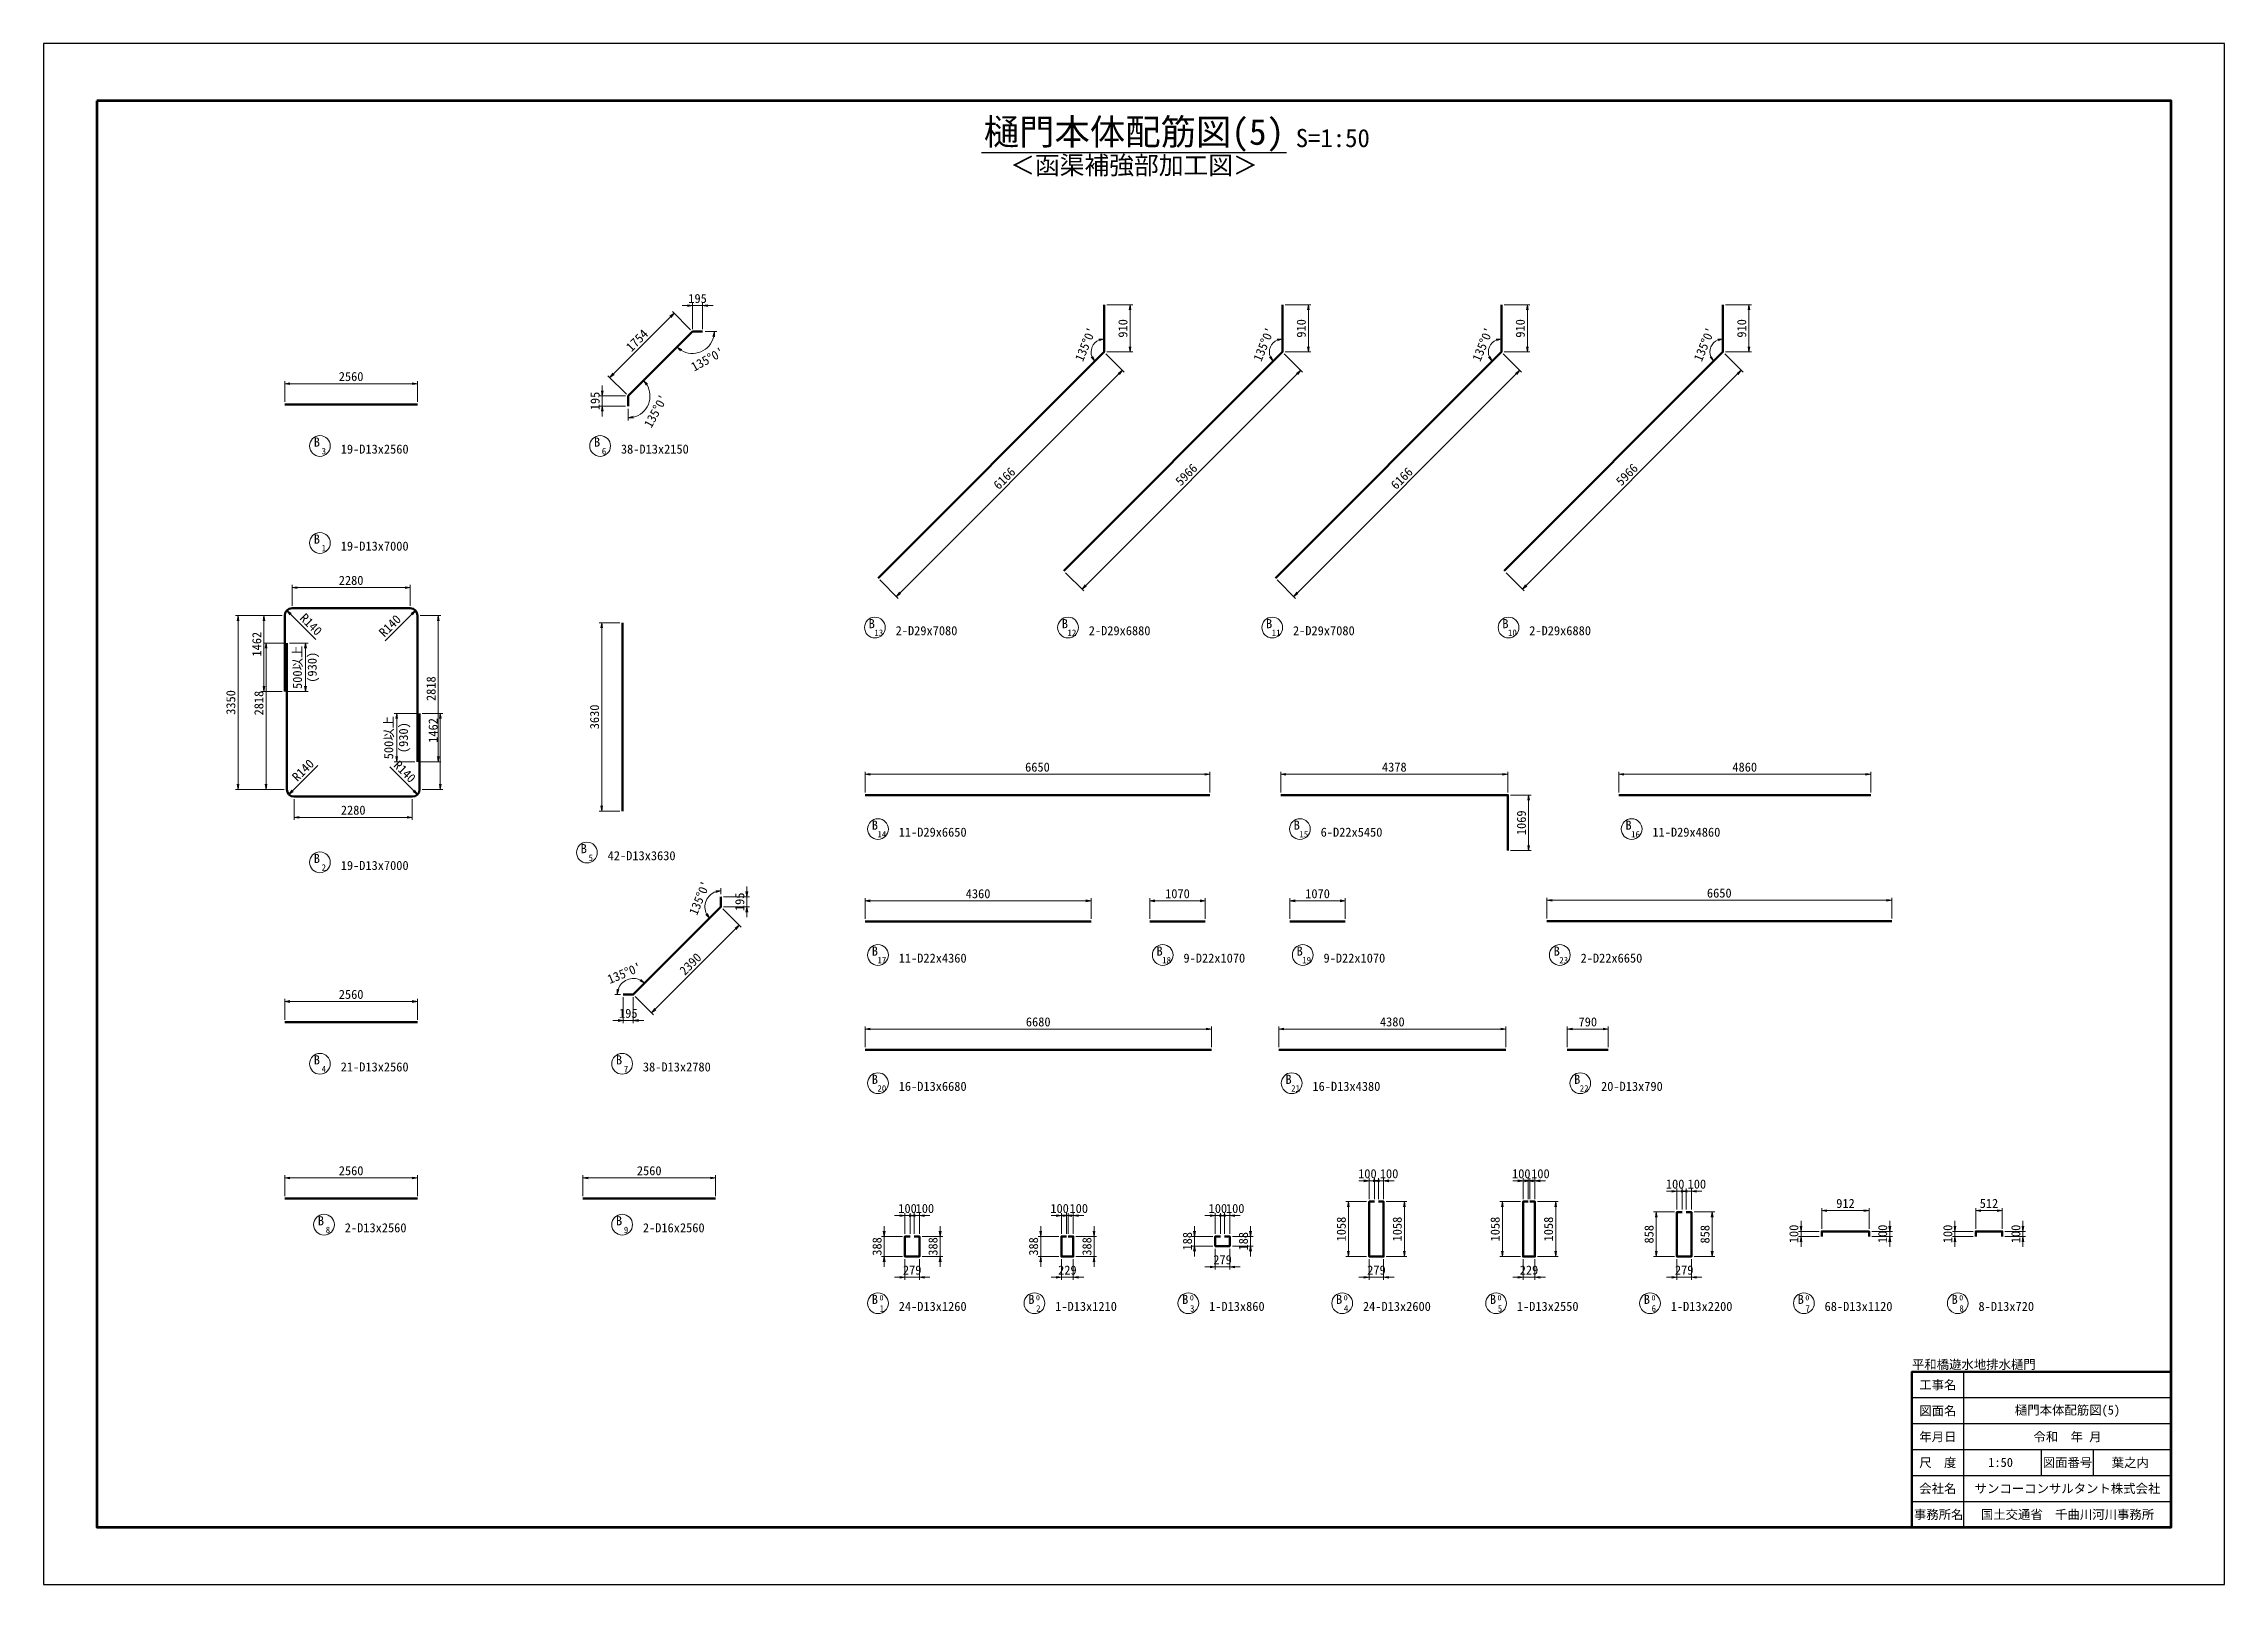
# Model space of a CAD drawing. Header units: millimetres. Extents: x 169470 to 758170, y -17820 to 11880.
# Drawn here: x 337670 to 379720, y -17820 to 11880 of the extents above; entities that cross this region are included whole.
import ezdxf
from ezdxf.enums import TextEntityAlignment as Align

# ---------------------------------------------------------------- set-up
doc = ezdxf.new("R2010")
doc.units = ezdxf.units.MM
doc.header["$LTSCALE"] = 50
doc.header["$PDSIZE"] = 300
doc.layers.get('Defpoints').update_dxf_attribs({"color": 151})
for name, color, linetype, lineweight in [('D-STR-DIM', 7, 'Continuous', 13), ('D-STR-HTXT', 7, 'Continuous', 13), ('D-STR-STR1', 2, 'Continuous', 50), ('D-STR-TXT', 7, 'Continuous', 13), ('D-TTL', 2, 'Continuous', 140), ('D-TTL-FRAM', 2, 'Continuous', 50), ('D-TTL-LINE', 7, 'Continuous', 25), ('D-TTL-TXT', 7, 'Continuous', 25)]:
    doc.layers.add(name, color=color, linetype=linetype, lineweight=lineweight)
doc.styles.add('MS ゴシック', font='MS Gothic.ttf')
doc.styles.add('YOKO_GOTHIC', font='MS Gothic.ttf')
doc.dimstyles.new('S50', dxfattribs={"dimscale": 50, "dimtxt": 3.5, "dimasz": 2, "dimexe": 1, "dimexo": 1, "dimgap": 1, "dimtad": 1, "dimdec": 0, "dimzin": 1, "dimdsep": 46, "dimtxsty": 'YOKO_GOTHIC', "dimblk": 'OPEN', "dimcen": 0, "dimclrd": 256, "dimclre": 256, "dimclrt": 256, "dimaunit": 1, "dimadec": 3, "dimazin": 0, "dimtfac": 1, "dimtdec": 0, "dimtix": 1, "dimtmove": 2, "dimatfit": 3, "dimldrblk": 'OPEN', "dimfxl": 1, "dimlwd": -1, "dimlwe": -1, "dimarcsym": 2})

msp = doc.modelspace()

# ---------------------------------------------------------------- texts
at = {"layer": 'D-STR-TXT', "style": 'MS ゴシック'}
msp.add_text('＜函渠補強部加工図＞', height=350, dxfattribs=at).set_placement((358694.53, 9255.82), align=Align.BOTTOM_CENTER)
at = {"layer": 'D-STR-TXT', "style": 'YOKO_GOTHIC'}
for s, height, p in [('B ', 175, (342997.96, 4199.03)), ('B ', 175, (348400.69, 4199.03)), ('3', 125, (343072.96, 4024.03)), ('6', 125, (348475.69, 4024.03)), ('B ', 175, (342997.96, 2329.25)), ('1', 125, (343072.96, 2154.25)), ('B ', 175, (353698.43, 699.24)), ('13', 125, (353773.43, 524.24)), ('B ', 175, (357422, 699.24)), ('12', 125, (357497, 524.24)), ('B ', 175, (361359.9, 699.24)), ('11', 125, (361434.9, 524.24)), ('B ', 175, (365915.83, 699.24)), ('10', 125, (365990.83, 524.24)), ('B ', 175, (342997.96, -3826.75)), ('B ', 175, (348145.49, -3637.98)), ('5', 125, (348220.49, -3812.98)), ('2', 125, (343072.96, -4001.75)), ('B ', 175, (342997.96, -7710.13)), ('4', 125, (343072.96, -7885.13)), ('B ', 175, (348824.72, -7710.13)), ('7', 125, (348899.72, -7885.13)), ('B ', 175, (343076.68, -10811.18)), ('8', 125, (343151.68, -10986.18)), ('B ', 175, (348824.72, -10811.18)), ('9', 125, (348899.72, -10986.18))]:
    msp.add_text(s, height=height, dxfattribs=at).set_placement(p, align=Align.MIDDLE_CENTER)
for s, p in [('19-D13x2560', (343397.96, 3924.03)), ('38-D13x2150', (348800.69, 3924.03)), ('19-D13x7000', (343397.96, 2054.25)), ('2-D29x7080', (354098.43, 424.24)), ('2-D29x6880', (357822, 424.24)), ('2-D29x7080', (361759.9, 424.24)), ('2-D29x6880', (366315.83, 424.24)), ('42-D13x3630', (348545.49, -3912.98)), ('19-D13x7000', (343397.96, -4101.75)), ('21-D13x2560', (343397.96, -7985.13)), ('38-D13x2780', (349224.72, -7985.13)), ('2-D13x2560', (343476.68, -11086.18)), ('2-D16x2560', (349224.72, -11086.18))]:
    msp.add_text(s, height=175, dxfattribs=at).set_placement(p, align=Align.BOTTOM_LEFT)
at = {"layer": 'D-STR-TXT', "color": 6, "style": 'YOKO_GOTHIC'}
for s, height, p in [('B ', 175, (353757.68, -3185.04)), ('14', 125, (353832.68, -3360.04)), ('B ', 175, (366905.16, -5612.98)), ('23', 125, (366980.16, -5787.98))]:
    msp.add_text(s, height=height, dxfattribs=at).set_placement(p, align=Align.MIDDLE_CENTER)
for s, p in [('11-D29x6650', (354157.68, -3460.04)), ('2-D22x6650', (367305.16, -5887.98))]:
    msp.add_text(s, height=175, dxfattribs=at).set_placement(p, align=Align.BOTTOM_LEFT)
at = {"layer": 'D-STR-TXT', "color": 1, "style": 'YOKO_GOTHIC'}
for s, height, p in [('B ', 175, (361893.8, -3185.04)), ('15', 125, (361968.8, -3360.04)), ('B ', 175, (368290.55, -3185.04)), ('16', 125, (368365.55, -3360.04)), ('B ', 175, (353757.68, -5612.98)), ('17', 125, (353832.68, -5787.98)), ('B ', 175, (359248.19, -5612.98)), ('18', 125, (359323.19, -5787.98)), ('B ', 175, (361948.59, -5612.98)), ('19', 125, (362023.59, -5787.98)), ('B ', 175, (353757.68, -8084.42)), ('20', 125, (353832.68, -8259.42)), ('B ', 175, (361734.95, -8084.42)), ('21', 125, (361809.95, -8259.42)), ('B ', 175, (367299.67, -8084.42)), ('22', 125, (367374.67, -8259.42)), ('B ', 175, (353757.68, -12326.21)), ('1', 125, (353832.68, -12501.21)), ('B ', 175, (356774.84, -12326.21)), ('2', 125, (356849.84, -12501.21)), ('B ', 175, (359742, -12326.21)), ('3', 125, (359817, -12501.21)), ('B ', 175, (362709.15, -12326.21)), ('4', 125, (362784.15, -12501.21)), ('B ', 175, (365676.31, -12326.21)), ('5', 125, (365751.31, -12501.21)), ('B ', 175, (371610.62, -12326.21)), ('7', 125, (371685.62, -12501.21)), ('B ', 175, (374577.78, -12326.21)), ('8', 125, (374652.78, -12501.21))]:
    msp.add_text(s, height=height, dxfattribs=at).set_placement(p, align=Align.MIDDLE_CENTER)
for s, p in [('6-D22x5450', (362293.8, -3460.04)), ('11-D29x4860', (368690.55, -3460.04)), ('11-D22x4360', (354157.68, -5887.98)), ('9-D22x1070', (359648.19, -5887.98)), ('9-D22x1070', (362348.59, -5887.98)), ('16-D13x6680', (354157.68, -8359.42)), ('16-D13x4380', (362134.95, -8359.42)), ('20-D13x790', (367699.67, -8359.42)), ('24-D13x1260', (354157.68, -12601.21)), ('1-D13x1210', (357174.84, -12601.21)), ('1-D13x860', (360142, -12601.21)), ('24-D13x2600', (363109.15, -12601.21)), ('1-D13x2550', (366076.31, -12601.21)), ('68-D13x1120', (372010.62, -12601.21)), ('8-D13x720', (374977.78, -12601.21))]:
    msp.add_text(s, height=175, dxfattribs=at).set_placement(p, align=Align.BOTTOM_LEFT)
for p in [(353825.23, -12345.21), (356842.38, -12345.21), (359809.54, -12345.21), (362776.7, -12345.21), (365743.85, -12345.21), (371678.17, -12345.21), (374645.32, -12345.21)]:
    msp.add_text('0', height=100, dxfattribs=at).set_placement(p, align=Align.CENTER)
at = {"layer": 'D-STR-TXT', "color": 5, "style": 'YOKO_GOTHIC'}
for s, height, p in [('B ', 175, (368643.47, -12326.21)), ('6', 125, (368718.47, -12501.21))]:
    msp.add_text(s, height=height, dxfattribs=at).set_placement(p, align=Align.MIDDLE_CENTER)
msp.add_text('0', height=100, dxfattribs=at).set_placement((368711.01, -12345.21), align=Align.CENTER)
msp.add_text('1-D13x2200', height=175, dxfattribs=at).set_placement((369043.47, -12601.21), align=Align.BOTTOM_LEFT)
at = {"layer": 'D-TTL-TXT', "style": 'MS ゴシック'}
for s, height, p in [('樋門本体配筋図(5)', 500, (358694.53, 9780)), ('S=1:50', 350, (362527.83, 9780))]:
    msp.add_text(s, height=height, dxfattribs=at).set_placement(p, align=Align.BOTTOM_CENTER)
msp.add_text('平和橋遊水地排水樋門', height=175, dxfattribs=at).set_placement((373694.53, -13720), align=Align.BOTTOM_LEFT)
for s, p in [('工事名', (374194.53, -13970)), ('図面名', (374194.53, -14470)), ('樋門本体配筋図(5)', (376694.53, -14470)), ('年月日', (374194.53, -14970)), ('令和  年 月', (376694.53, -14970)), ('尺\u3000度', (374194.53, -15470)), ('1:50', (375404.43, -15470)), ('図面番号', (376694.53, -15470)), ('葉之内', (377904.43, -15470)), ('会社名', (374194.53, -15970)), ('サンコーコンサルタント株式会社', (376694.53, -15970)), ('事務所名', (374210.6, -16470)), ('国土交通省\u3000千曲川河川事務所', (376694.53, -16470))]:
    msp.add_text(s, height=175, dxfattribs=at).set_placement(p, align=Align.MIDDLE)

# ---------------------------------------------------------------- blocks, each defined once
blk = doc.blocks.new('_Open')
at = {"color": 0, "linetype": 'ByBlock', "lineweight": -2}
for p, q in [((-1, 0.17), (0, 0)), ((-1, -0.17), (0, 0)), ((0, 0), (-1, 0))]:
    blk.add_line(p, q, dxfattribs=at)
blk = doc.blocks.new('*D3409')
at = {"layer": 'D-STR-DIM', "transparency": 16777216}
for p, q in [((370086, 5901), (370440, 5547)), ((370334, 5512), (366257, 1435)), ((365868, 1682), (366221, 1329))]:
    blk.add_line(p, q, dxfattribs=at)
at = {"layer": 'Defpoints', "color": 0, "transparency": 16777216}
for p in [(370051, 5936), (365832, 1718), (366186, 1364)]:
    blk.add_point(p, dxfattribs=at)
at = {"layer": 'D-STR-DIM', "transparency": 16777216, "xscale": 100, "yscale": 100, "zscale": 100}
for p, rotation in [((370405, 5583), 44.99999923238235), ((366186, 1364), 224.9999992323823)]:
    blk.add_blockref('_Open', p, dxfattribs=dict(at, rotation=rotation))
at = {"layer": 'D-STR-DIM', "transparency": 16777216, "insert": (368198, 3571), "char_height": 175, "attachment_point": 5, "rotation": 45, "style": 'YOKO_GOTHIC'}
blk.add_mtext('5966', dxfattribs=at)
blk = doc.blocks.new('*D3410')
at = {"layer": 'D-STR-DIM', "transparency": 16777216}
for p, q in [((370101, 6846), (370601, 6846)), ((370551, 6036), (370551, 6746)), ((370101, 5936), (370601, 5936))]:
    blk.add_line(p, q, dxfattribs=at)
at = {"layer": 'Defpoints', "color": 0, "transparency": 16777216}
for p in [(370051, 6846), (370551, 6846), (370051, 5936)]:
    blk.add_point(p, dxfattribs=at)
at = {"layer": 'D-STR-DIM', "transparency": 16777216, "xscale": 100, "yscale": 100, "zscale": 100}
for p, rotation in [((370551, 6846), 90), ((370551, 5936), 270)]:
    blk.add_blockref('_Open', p, dxfattribs=dict(at, rotation=rotation))
at = {"layer": 'D-STR-DIM', "transparency": 16777216, "insert": (370413, 6391), "char_height": 175, "attachment_point": 5, "rotation": 90, "style": 'YOKO_GOTHIC'}
blk.add_mtext('910', dxfattribs=at)
blk = doc.blocks.new('*D3411')
at = {"layer": 'D-STR-DIM', "transparency": 16777216}
for p, q in [((365816, 5901), (366169, 5547)), ((366063, 5512), (361845, 1294)), ((361456, 1541), (361809, 1187))]:
    blk.add_line(p, q, dxfattribs=at)
at = {"layer": 'Defpoints', "color": 0, "transparency": 16777216}
for p in [(365780, 5936), (361420, 1576), (361774, 1223)]:
    blk.add_point(p, dxfattribs=at)
at = {"layer": 'D-STR-DIM', "transparency": 16777216, "xscale": 100, "yscale": 100, "zscale": 100}
for p, rotation in [((366134, 5583), 44.99999923238219), ((361774, 1223), 224.9999992323822)]:
    blk.add_blockref('_Open', p, dxfattribs=dict(at, rotation=rotation))
at = {"layer": 'D-STR-DIM', "transparency": 16777216, "insert": (363857, 3500), "char_height": 175, "attachment_point": 5, "rotation": 45, "style": 'YOKO_GOTHIC'}
blk.add_mtext('6166', dxfattribs=at)
blk = doc.blocks.new('*D3412')
at = {"layer": 'D-STR-DIM', "transparency": 16777216}
for p, q in [((365830, 6846), (366330, 6846)), ((366280, 6036), (366280, 6746)), ((365830, 5936), (366330, 5936))]:
    blk.add_line(p, q, dxfattribs=at)
at = {"layer": 'Defpoints', "color": 0, "transparency": 16777216}
for p in [(365780, 6846), (366280, 6846), (365780, 5936)]:
    blk.add_point(p, dxfattribs=at)
at = {"layer": 'D-STR-DIM', "transparency": 16777216, "xscale": 100, "yscale": 100, "zscale": 100}
for p, rotation in [((366280, 6846), 90), ((366280, 5936), 270)]:
    blk.add_blockref('_Open', p, dxfattribs=dict(at, rotation=rotation))
at = {"layer": 'D-STR-DIM', "transparency": 16777216, "insert": (366143, 6391), "char_height": 175, "attachment_point": 5, "rotation": 90, "style": 'YOKO_GOTHIC'}
blk.add_mtext('910', dxfattribs=at)
blk = doc.blocks.new('*D3413')
at = {"layer": 'D-STR-DIM', "transparency": 16777216}
for p, q in [((361592, 5901), (361946, 5547)), ((361840, 5512), (357763, 1435)), ((357374, 1682), (357727, 1329))]:
    blk.add_line(p, q, dxfattribs=at)
at = {"layer": 'Defpoints', "color": 0, "transparency": 16777216}
for p in [(361557, 5936), (357339, 1718), (357692, 1364)]:
    blk.add_point(p, dxfattribs=at)
at = {"layer": 'D-STR-DIM', "transparency": 16777216, "xscale": 100, "yscale": 100, "zscale": 100}
for p, rotation in [((361911, 5583), 44.99999923238235), ((357692, 1364), 224.9999992323823)]:
    blk.add_blockref('_Open', p, dxfattribs=dict(at, rotation=rotation))
at = {"layer": 'D-STR-DIM', "transparency": 16777216, "insert": (359704, 3571), "char_height": 175, "attachment_point": 5, "rotation": 45, "style": 'YOKO_GOTHIC'}
blk.add_mtext('5966', dxfattribs=at)
blk = doc.blocks.new('*D3414')
at = {"layer": 'D-STR-DIM', "transparency": 16777216}
for p, q in [((361607, 6846), (362107, 6846)), ((362057, 6036), (362057, 6746)), ((361607, 5936), (362107, 5936))]:
    blk.add_line(p, q, dxfattribs=at)
at = {"layer": 'Defpoints', "color": 0, "transparency": 16777216}
for p in [(361557, 6846), (362057, 6846), (361557, 5936)]:
    blk.add_point(p, dxfattribs=at)
at = {"layer": 'D-STR-DIM', "transparency": 16777216, "xscale": 100, "yscale": 100, "zscale": 100}
for p, rotation in [((362057, 6846), 90), ((362057, 5936), 270)]:
    blk.add_blockref('_Open', p, dxfattribs=dict(at, rotation=rotation))
at = {"layer": 'D-STR-DIM', "transparency": 16777216, "insert": (361920, 6391), "char_height": 175, "attachment_point": 5, "rotation": 90, "style": 'YOKO_GOTHIC'}
blk.add_mtext('910', dxfattribs=at)
blk = doc.blocks.new('*D3415')
at = {"layer": 'D-STR-DIM', "transparency": 16777216}
for p, q in [((358154, 5901), (358508, 5547)), ((358402, 5512), (354183, 1294)), ((353794, 1541), (354148, 1187))]:
    blk.add_line(p, q, dxfattribs=at)
at = {"layer": 'Defpoints', "color": 0, "transparency": 16777216}
for p in [(358119, 5936), (353759, 1576), (354112, 1223)]:
    blk.add_point(p, dxfattribs=at)
at = {"layer": 'D-STR-DIM', "transparency": 16777216, "xscale": 100, "yscale": 100, "zscale": 100}
for p, rotation in [((358472, 5583), 44.99999923238219), ((354112, 1223), 224.9999992323822)]:
    blk.add_blockref('_Open', p, dxfattribs=dict(at, rotation=rotation))
at = {"layer": 'D-STR-DIM', "transparency": 16777216, "insert": (356195, 3500), "char_height": 175, "attachment_point": 5, "rotation": 45, "style": 'YOKO_GOTHIC'}
blk.add_mtext('6166', dxfattribs=at)
blk = doc.blocks.new('*D3416')
at = {"layer": 'D-STR-DIM', "transparency": 16777216}
for p, q in [((358169, 6846), (358669, 6846)), ((358619, 6036), (358619, 6746)), ((358169, 5936), (358669, 5936))]:
    blk.add_line(p, q, dxfattribs=at)
at = {"layer": 'Defpoints', "color": 0, "transparency": 16777216}
for p in [(358119, 6846), (358619, 6846), (358119, 5936)]:
    blk.add_point(p, dxfattribs=at)
at = {"layer": 'D-STR-DIM', "transparency": 16777216, "xscale": 100, "yscale": 100, "zscale": 100}
for p, rotation in [((358619, 6846), 90), ((358619, 5936), 270)]:
    blk.add_blockref('_Open', p, dxfattribs=dict(at, rotation=rotation))
at = {"layer": 'D-STR-DIM', "transparency": 16777216, "insert": (358481, 6391), "char_height": 175, "attachment_point": 5, "rotation": 90, "style": 'YOKO_GOTHIC'}
blk.add_mtext('910', dxfattribs=at)
blk = doc.blocks.new('*D3510')
at = {"layer": 'D-STR-DIM', "transparency": 16777216}
for p, q in [((353508, -2555), (353508, -2155)), ((353608, -2205), (360058, -2205)), ((360158, -2555), (360158, -2155))]:
    blk.add_line(p, q, dxfattribs=at)
at = {"layer": 'Defpoints', "color": 0, "transparency": 16777216}
for p in [(360158, -2205), (353508, -2605), (360158, -2605)]:
    blk.add_point(p, dxfattribs=at)
at = {"layer": 'D-STR-DIM', "transparency": 16777216, "xscale": 100, "yscale": 100, "zscale": 100, "rotation": 180}
blk.add_blockref('_Open', (353508, -2205), dxfattribs=at)
at = {"layer": 'D-STR-DIM', "transparency": 16777216, "xscale": 100, "yscale": 100, "zscale": 100}
blk.add_blockref('_Open', (360158, -2205), dxfattribs=at)
at = {"layer": 'D-STR-DIM', "transparency": 16777216, "insert": (356833, -2067), "char_height": 175, "attachment_point": 5, "style": 'YOKO_GOTHIC'}
blk.add_mtext('6650', dxfattribs=at)
blk = doc.blocks.new('*D3511')
at = {"layer": 'D-STR-DIM', "transparency": 16777216}
for p, q in [((361525, -2555), (361525, -2155)), ((361625, -2205), (365803, -2205)), ((365903, -2555), (365903, -2155))]:
    blk.add_line(p, q, dxfattribs=at)
at = {"layer": 'Defpoints', "color": 0, "transparency": 16777216}
for p in [(365903, -2205), (361525, -2605), (365903, -2605)]:
    blk.add_point(p, dxfattribs=at)
at = {"layer": 'D-STR-DIM', "transparency": 16777216, "xscale": 100, "yscale": 100, "zscale": 100, "rotation": 180}
blk.add_blockref('_Open', (361525, -2205), dxfattribs=at)
at = {"layer": 'D-STR-DIM', "transparency": 16777216, "xscale": 100, "yscale": 100, "zscale": 100}
blk.add_blockref('_Open', (365903, -2205), dxfattribs=at)
at = {"layer": 'D-STR-DIM', "transparency": 16777216, "insert": (363714, -2067), "char_height": 175, "attachment_point": 5, "style": 'YOKO_GOTHIC'}
blk.add_mtext('4378', dxfattribs=at)
blk = doc.blocks.new('*D3512')
at = {"layer": 'D-STR-DIM', "transparency": 16777216}
for p, q in [((365953, -2605), (366353, -2605)), ((366303, -2705), (366303, -3574)), ((365953, -3674), (366353, -3674))]:
    blk.add_line(p, q, dxfattribs=at)
at = {"layer": 'Defpoints', "color": 0, "transparency": 16777216}
for p in [(365903, -2605), (365903, -3674), (366303, -3674)]:
    blk.add_point(p, dxfattribs=at)
at = {"layer": 'D-STR-DIM', "transparency": 16777216, "xscale": 100, "yscale": 100, "zscale": 100}
for p, rotation in [((366303, -2605), 90), ((366303, -3674), 270)]:
    blk.add_blockref('_Open', p, dxfattribs=dict(at, rotation=rotation))
at = {"layer": 'D-STR-DIM', "transparency": 16777216, "insert": (366166, -3139), "char_height": 175, "attachment_point": 5, "rotation": 90, "style": 'YOKO_GOTHIC'}
blk.add_mtext('1069', dxfattribs=at)
blk = doc.blocks.new('*D3513')
at = {"layer": 'D-STR-DIM', "transparency": 16777216}
for p, q in [((368041, -2555), (368041, -2155)), ((368141, -2205), (372801, -2205)), ((372901, -2555), (372901, -2155))]:
    blk.add_line(p, q, dxfattribs=at)
at = {"layer": 'Defpoints', "color": 0, "transparency": 16777216}
for p in [(372901, -2205), (368041, -2605), (372901, -2605)]:
    blk.add_point(p, dxfattribs=at)
at = {"layer": 'D-STR-DIM', "transparency": 16777216, "xscale": 100, "yscale": 100, "zscale": 100, "rotation": 180}
blk.add_blockref('_Open', (368041, -2205), dxfattribs=at)
at = {"layer": 'D-STR-DIM', "transparency": 16777216, "xscale": 100, "yscale": 100, "zscale": 100}
blk.add_blockref('_Open', (372901, -2205), dxfattribs=at)
at = {"layer": 'D-STR-DIM', "transparency": 16777216, "insert": (370471, -2067), "char_height": 175, "attachment_point": 5, "style": 'YOKO_GOTHIC'}
blk.add_mtext('4860', dxfattribs=at)
blk = doc.blocks.new('*D3514')
at = {"layer": 'D-STR-DIM', "transparency": 16777216}
for p, q in [((353508, -4994), (353508, -4594)), ((357868, -4994), (357868, -4594)), ((353608, -4644), (357768, -4644))]:
    blk.add_line(p, q, dxfattribs=at)
at = {"layer": 'Defpoints', "color": 0, "transparency": 16777216}
for p in [(353508, -5044), (357868, -4644), (357868, -5044)]:
    blk.add_point(p, dxfattribs=at)
at = {"layer": 'D-STR-DIM', "transparency": 16777216, "xscale": 100, "yscale": 100, "zscale": 100, "rotation": 180}
blk.add_blockref('_Open', (353508, -4644), dxfattribs=at)
at = {"layer": 'D-STR-DIM', "transparency": 16777216, "xscale": 100, "yscale": 100, "zscale": 100}
blk.add_blockref('_Open', (357868, -4644), dxfattribs=at)
at = {"layer": 'D-STR-DIM', "transparency": 16777216, "insert": (355688, -4507), "char_height": 175, "attachment_point": 5, "style": 'YOKO_GOTHIC'}
blk.add_mtext('4360', dxfattribs=at)
blk = doc.blocks.new('*D3515')
at = {"layer": 'D-STR-DIM', "transparency": 16777216}
for p, q in [((354278, -11550), (354278, -11950)), ((354557, -11550), (354557, -11950)), ((354178, -11900), (354078, -11900)), ((354278, -11900), (354557, -11900)), ((354657, -11900), (354757, -11900))]:
    blk.add_line(p, q, dxfattribs=at)
at = {"layer": 'Defpoints', "color": 0, "transparency": 16777216}
for p in [(354278, -11500), (354557, -11500), (354557, -11900)]:
    blk.add_point(p, dxfattribs=at)
at = {"layer": 'D-STR-DIM', "transparency": 16777216, "xscale": 100, "yscale": 100, "zscale": 100}
blk.add_blockref('_Open', (354278, -11900), dxfattribs=at)
at = {"layer": 'D-STR-DIM', "transparency": 16777216, "xscale": 100, "yscale": 100, "zscale": 100, "rotation": 180}
blk.add_blockref('_Open', (354557, -11900), dxfattribs=at)
at = {"layer": 'D-STR-DIM', "transparency": 16777216, "insert": (354417, -11763), "char_height": 175, "attachment_point": 5, "style": 'YOKO_GOTHIC'}
blk.add_mtext('279', dxfattribs=at)
blk = doc.blocks.new('*D3516')
at = {"layer": 'D-STR-DIM', "transparency": 16777216}
for p, q in [((353878, -11012), (353878, -10912)), ((354228, -11112), (353828, -11112)), ((353878, -11500), (353878, -11112)), ((354228, -11500), (353828, -11500)), ((353878, -11600), (353878, -11700))]:
    blk.add_line(p, q, dxfattribs=at)
at = {"layer": 'Defpoints', "color": 0, "transparency": 16777216}
for p in [(353878, -11112), (354278, -11112), (354278, -11500)]:
    blk.add_point(p, dxfattribs=at)
at = {"layer": 'D-STR-DIM', "transparency": 16777216, "xscale": 100, "yscale": 100, "zscale": 100}
for p, rotation in [((353878, -11112), 270), ((353878, -11500), 90)]:
    blk.add_blockref('_Open', p, dxfattribs=dict(at, rotation=rotation))
at = {"layer": 'D-STR-DIM', "transparency": 16777216, "insert": (353740, -11306), "char_height": 175, "attachment_point": 5, "rotation": 90, "style": 'YOKO_GOTHIC'}
blk.add_mtext('388', dxfattribs=at)
blk = doc.blocks.new('*D3517')
at = {"layer": 'D-STR-DIM', "transparency": 16777216}
for p, q in [((354957, -11012), (354957, -10912)), ((354607, -11112), (355007, -11112)), ((354957, -11500), (354957, -11112)), ((354607, -11500), (355007, -11500)), ((354957, -11600), (354957, -11700))]:
    blk.add_line(p, q, dxfattribs=at)
at = {"layer": 'Defpoints', "color": 0, "transparency": 16777216}
for p in [(354557, -11112), (354957, -11112), (354557, -11500)]:
    blk.add_point(p, dxfattribs=at)
at = {"layer": 'D-STR-DIM', "transparency": 16777216, "xscale": 100, "yscale": 100, "zscale": 100}
for p, rotation in [((354957, -11112), 270), ((354957, -11500), 90)]:
    blk.add_blockref('_Open', p, dxfattribs=dict(at, rotation=rotation))
at = {"layer": 'D-STR-DIM', "transparency": 16777216, "insert": (354819, -11306), "char_height": 175, "attachment_point": 5, "rotation": 90, "style": 'YOKO_GOTHIC'}
blk.add_mtext('388', dxfattribs=at)
blk = doc.blocks.new('*D3518')
at = {"layer": 'D-STR-DIM', "transparency": 16777216}
for p, q in [((354178, -10712), (354078, -10712)), ((354278, -11062), (354278, -10662)), ((354378, -10712), (354278, -10712)), ((354378, -11062), (354378, -10662)), ((354478, -10712), (354578, -10712))]:
    blk.add_line(p, q, dxfattribs=at)
at = {"layer": 'Defpoints', "color": 0, "transparency": 16777216}
for p in [(354278, -10712), (354278, -11112), (354378, -11112)]:
    blk.add_point(p, dxfattribs=at)
at = {"layer": 'D-STR-DIM', "transparency": 16777216, "xscale": 100, "yscale": 100, "zscale": 100}
blk.add_blockref('_Open', (354278, -10712), dxfattribs=at)
at = {"layer": 'D-STR-DIM', "transparency": 16777216, "xscale": 100, "yscale": 100, "zscale": 100, "rotation": 180}
blk.add_blockref('_Open', (354378, -10712), dxfattribs=at)
at = {"layer": 'D-STR-DIM', "transparency": 16777216, "insert": (354328, -10575), "char_height": 175, "attachment_point": 5, "style": 'YOKO_GOTHIC'}
blk.add_mtext('100', dxfattribs=at)
blk = doc.blocks.new('*D3519')
at = {"layer": 'D-STR-DIM', "transparency": 16777216}
for p, q in [((354357, -10712), (354257, -10712)), ((354457, -11062), (354457, -10662)), ((354557, -10712), (354457, -10712)), ((354557, -11062), (354557, -10662)), ((354657, -10712), (354757, -10712))]:
    blk.add_line(p, q, dxfattribs=at)
at = {"layer": 'Defpoints', "color": 0, "transparency": 16777216}
for p in [(354457, -10712), (354457, -11112), (354557, -11112)]:
    blk.add_point(p, dxfattribs=at)
at = {"layer": 'D-STR-DIM', "transparency": 16777216, "xscale": 100, "yscale": 100, "zscale": 100}
blk.add_blockref('_Open', (354457, -10712), dxfattribs=at)
at = {"layer": 'D-STR-DIM', "transparency": 16777216, "xscale": 100, "yscale": 100, "zscale": 100, "rotation": 180}
blk.add_blockref('_Open', (354557, -10712), dxfattribs=at)
at = {"layer": 'D-STR-DIM', "transparency": 16777216, "insert": (354662, -10575), "char_height": 175, "attachment_point": 5, "style": 'YOKO_GOTHIC'}
blk.add_mtext('100', dxfattribs=at)
blk = doc.blocks.new('*D3520')
at = {"layer": 'D-STR-DIM', "transparency": 16777216}
for p, q in [((357295, -11550), (357295, -11950)), ((357524, -11550), (357524, -11950)), ((357195, -11900), (357095, -11900)), ((357295, -11900), (357524, -11900)), ((357624, -11900), (357724, -11900))]:
    blk.add_line(p, q, dxfattribs=at)
at = {"layer": 'Defpoints', "color": 0, "transparency": 16777216}
for p in [(357295, -11500), (357524, -11500), (357524, -11900)]:
    blk.add_point(p, dxfattribs=at)
at = {"layer": 'D-STR-DIM', "transparency": 16777216, "xscale": 100, "yscale": 100, "zscale": 100}
blk.add_blockref('_Open', (357295, -11900), dxfattribs=at)
at = {"layer": 'D-STR-DIM', "transparency": 16777216, "xscale": 100, "yscale": 100, "zscale": 100, "rotation": 180}
blk.add_blockref('_Open', (357524, -11900), dxfattribs=at)
at = {"layer": 'D-STR-DIM', "transparency": 16777216, "insert": (357410, -11763), "char_height": 175, "attachment_point": 5, "style": 'YOKO_GOTHIC'}
blk.add_mtext('229', dxfattribs=at)
blk = doc.blocks.new('*D3521')
at = {"layer": 'D-STR-DIM', "transparency": 16777216}
for p, q in [((356895, -11012), (356895, -10912)), ((357245, -11112), (356845, -11112)), ((356895, -11500), (356895, -11112)), ((357245, -11500), (356845, -11500)), ((356895, -11600), (356895, -11700))]:
    blk.add_line(p, q, dxfattribs=at)
at = {"layer": 'Defpoints', "color": 0, "transparency": 16777216}
for p in [(356895, -11112), (357295, -11112), (357295, -11500)]:
    blk.add_point(p, dxfattribs=at)
at = {"layer": 'D-STR-DIM', "transparency": 16777216, "xscale": 100, "yscale": 100, "zscale": 100}
for p, rotation in [((356895, -11112), 270), ((356895, -11500), 90)]:
    blk.add_blockref('_Open', p, dxfattribs=dict(at, rotation=rotation))
at = {"layer": 'D-STR-DIM', "transparency": 16777216, "insert": (356758, -11306), "char_height": 175, "attachment_point": 5, "rotation": 90, "style": 'YOKO_GOTHIC'}
blk.add_mtext('388', dxfattribs=at)
blk = doc.blocks.new('*D3522')
at = {"layer": 'D-STR-DIM', "transparency": 16777216}
for p, q in [((357924, -11012), (357924, -10912)), ((357574, -11112), (357974, -11112)), ((357924, -11500), (357924, -11112)), ((357574, -11500), (357974, -11500)), ((357924, -11600), (357924, -11700))]:
    blk.add_line(p, q, dxfattribs=at)
at = {"layer": 'Defpoints', "color": 0, "transparency": 16777216}
for p in [(357524, -11112), (357924, -11112), (357524, -11500)]:
    blk.add_point(p, dxfattribs=at)
at = {"layer": 'D-STR-DIM', "transparency": 16777216, "xscale": 100, "yscale": 100, "zscale": 100}
for p, rotation in [((357924, -11112), 270), ((357924, -11500), 90)]:
    blk.add_blockref('_Open', p, dxfattribs=dict(at, rotation=rotation))
at = {"layer": 'D-STR-DIM', "transparency": 16777216, "insert": (357787, -11306), "char_height": 175, "attachment_point": 5, "rotation": 90, "style": 'YOKO_GOTHIC'}
blk.add_mtext('388', dxfattribs=at)
blk = doc.blocks.new('*D3523')
at = {"layer": 'D-STR-DIM', "transparency": 16777216}
for p, q in [((357195, -10712), (357095, -10712)), ((357295, -11062), (357295, -10662)), ((357395, -10712), (357295, -10712)), ((357395, -11062), (357395, -10662)), ((357495, -10712), (357595, -10712))]:
    blk.add_line(p, q, dxfattribs=at)
at = {"layer": 'Defpoints', "color": 0, "transparency": 16777216}
for p in [(357295, -10712), (357295, -11112), (357395, -11112)]:
    blk.add_point(p, dxfattribs=at)
at = {"layer": 'D-STR-DIM', "transparency": 16777216, "xscale": 100, "yscale": 100, "zscale": 100}
blk.add_blockref('_Open', (357295, -10712), dxfattribs=at)
at = {"layer": 'D-STR-DIM', "transparency": 16777216, "xscale": 100, "yscale": 100, "zscale": 100, "rotation": 180}
blk.add_blockref('_Open', (357395, -10712), dxfattribs=at)
at = {"layer": 'D-STR-DIM', "transparency": 16777216, "insert": (357260, -10575), "char_height": 175, "attachment_point": 5, "style": 'YOKO_GOTHIC'}
blk.add_mtext('100', dxfattribs=at)
blk = doc.blocks.new('*D3524')
at = {"layer": 'D-STR-DIM', "transparency": 16777216}
for p, q in [((357324, -10712), (357224, -10712)), ((357424, -11062), (357424, -10662)), ((357524, -10712), (357424, -10712)), ((357524, -11062), (357524, -10662)), ((357624, -10712), (357724, -10712))]:
    blk.add_line(p, q, dxfattribs=at)
at = {"layer": 'Defpoints', "color": 0, "transparency": 16777216}
for p in [(357424, -10712), (357424, -11112), (357524, -11112)]:
    blk.add_point(p, dxfattribs=at)
at = {"layer": 'D-STR-DIM', "transparency": 16777216, "xscale": 100, "yscale": 100, "zscale": 100}
blk.add_blockref('_Open', (357424, -10712), dxfattribs=at)
at = {"layer": 'D-STR-DIM', "transparency": 16777216, "xscale": 100, "yscale": 100, "zscale": 100, "rotation": 180}
blk.add_blockref('_Open', (357524, -10712), dxfattribs=at)
at = {"layer": 'D-STR-DIM', "transparency": 16777216, "insert": (357629, -10575), "char_height": 175, "attachment_point": 5, "style": 'YOKO_GOTHIC'}
blk.add_mtext('100', dxfattribs=at)
blk = doc.blocks.new('*D3525')
at = {"layer": 'D-STR-DIM', "transparency": 16777216}
for p, q in [((363229, -11550), (363229, -11950)), ((363508, -11550), (363508, -11950)), ((363129, -11900), (363029, -11900)), ((363229, -11900), (363508, -11900)), ((363608, -11900), (363708, -11900))]:
    blk.add_line(p, q, dxfattribs=at)
at = {"layer": 'Defpoints', "color": 0, "transparency": 16777216}
for p in [(363229, -11500), (363508, -11500), (363508, -11900)]:
    blk.add_point(p, dxfattribs=at)
at = {"layer": 'D-STR-DIM', "transparency": 16777216, "xscale": 100, "yscale": 100, "zscale": 100}
blk.add_blockref('_Open', (363229, -11900), dxfattribs=at)
at = {"layer": 'D-STR-DIM', "transparency": 16777216, "xscale": 100, "yscale": 100, "zscale": 100, "rotation": 180}
blk.add_blockref('_Open', (363508, -11900), dxfattribs=at)
at = {"layer": 'D-STR-DIM', "transparency": 16777216, "insert": (363369, -11763), "char_height": 175, "attachment_point": 5, "style": 'YOKO_GOTHIC'}
blk.add_mtext('279', dxfattribs=at)
blk = doc.blocks.new('*D3526')
at = {"layer": 'D-STR-DIM', "transparency": 16777216}
for p, q in [((363179, -10442), (362779, -10442)), ((362829, -11400), (362829, -10542)), ((363179, -11500), (362779, -11500))]:
    blk.add_line(p, q, dxfattribs=at)
at = {"layer": 'Defpoints', "color": 0, "transparency": 16777216}
for p in [(362829, -10442), (363229, -10442), (363229, -11500)]:
    blk.add_point(p, dxfattribs=at)
at = {"layer": 'D-STR-DIM', "transparency": 16777216, "xscale": 100, "yscale": 100, "zscale": 100}
for p, rotation in [((362829, -10442), 90), ((362829, -11500), 270)]:
    blk.add_blockref('_Open', p, dxfattribs=dict(at, rotation=rotation))
at = {"layer": 'D-STR-DIM', "transparency": 16777216, "insert": (362692, -10971), "char_height": 175, "attachment_point": 5, "rotation": 90, "style": 'YOKO_GOTHIC'}
blk.add_mtext('1058', dxfattribs=at)
blk = doc.blocks.new('*D3527')
at = {"layer": 'D-STR-DIM', "transparency": 16777216}
for p, q in [((363558, -10442), (363958, -10442)), ((363908, -11400), (363908, -10542)), ((363558, -11500), (363958, -11500))]:
    blk.add_line(p, q, dxfattribs=at)
at = {"layer": 'Defpoints', "color": 0, "transparency": 16777216}
for p in [(363508, -10442), (363908, -10442), (363508, -11500)]:
    blk.add_point(p, dxfattribs=at)
at = {"layer": 'D-STR-DIM', "transparency": 16777216, "xscale": 100, "yscale": 100, "zscale": 100}
for p, rotation in [((363908, -10442), 90), ((363908, -11500), 270)]:
    blk.add_blockref('_Open', p, dxfattribs=dict(at, rotation=rotation))
at = {"layer": 'D-STR-DIM', "transparency": 16777216, "insert": (363771, -10971), "char_height": 175, "attachment_point": 5, "rotation": 90, "style": 'YOKO_GOTHIC'}
blk.add_mtext('1058', dxfattribs=at)
blk = doc.blocks.new('*D3528')
at = {"layer": 'D-STR-DIM', "transparency": 16777216}
for p, q in [((363129, -10042), (363029, -10042)), ((363229, -10392), (363229, -9992)), ((363329, -10042), (363229, -10042)), ((363329, -10392), (363329, -9992)), ((363429, -10042), (363529, -10042))]:
    blk.add_line(p, q, dxfattribs=at)
at = {"layer": 'Defpoints', "color": 0, "transparency": 16777216}
for p in [(363229, -10042), (363229, -10442), (363329, -10442)]:
    blk.add_point(p, dxfattribs=at)
at = {"layer": 'D-STR-DIM', "transparency": 16777216, "xscale": 100, "yscale": 100, "zscale": 100}
blk.add_blockref('_Open', (363229, -10042), dxfattribs=at)
at = {"layer": 'D-STR-DIM', "transparency": 16777216, "xscale": 100, "yscale": 100, "zscale": 100, "rotation": 180}
blk.add_blockref('_Open', (363329, -10042), dxfattribs=at)
at = {"layer": 'D-STR-DIM', "transparency": 16777216, "insert": (363195, -9905), "char_height": 175, "attachment_point": 5, "style": 'YOKO_GOTHIC'}
blk.add_mtext('100', dxfattribs=at)
blk = doc.blocks.new('*D3529')
at = {"layer": 'D-STR-DIM', "transparency": 16777216}
for p, q in [((363308, -10042), (363208, -10042)), ((363408, -10392), (363408, -9992)), ((363508, -10042), (363408, -10042)), ((363508, -10392), (363508, -9992)), ((363608, -10042), (363708, -10042))]:
    blk.add_line(p, q, dxfattribs=at)
at = {"layer": 'Defpoints', "color": 0, "transparency": 16777216}
for p in [(363408, -10042), (363408, -10442), (363508, -10442)]:
    blk.add_point(p, dxfattribs=at)
at = {"layer": 'D-STR-DIM', "transparency": 16777216, "xscale": 100, "yscale": 100, "zscale": 100}
blk.add_blockref('_Open', (363408, -10042), dxfattribs=at)
at = {"layer": 'D-STR-DIM', "transparency": 16777216, "xscale": 100, "yscale": 100, "zscale": 100, "rotation": 180}
blk.add_blockref('_Open', (363508, -10042), dxfattribs=at)
at = {"layer": 'D-STR-DIM', "transparency": 16777216, "insert": (363613, -9905), "char_height": 175, "attachment_point": 5, "style": 'YOKO_GOTHIC'}
blk.add_mtext('100', dxfattribs=at)
blk = doc.blocks.new('*D3530')
at = {"layer": 'D-STR-DIM', "transparency": 16777216}
for p, q in [((366197, -11550), (366197, -11950)), ((366426, -11550), (366426, -11950)), ((366097, -11900), (365997, -11900)), ((366197, -11900), (366426, -11900)), ((366526, -11900), (366626, -11900))]:
    blk.add_line(p, q, dxfattribs=at)
at = {"layer": 'Defpoints', "color": 0, "transparency": 16777216}
for p in [(366197, -11500), (366426, -11500), (366426, -11900)]:
    blk.add_point(p, dxfattribs=at)
at = {"layer": 'D-STR-DIM', "transparency": 16777216, "xscale": 100, "yscale": 100, "zscale": 100}
blk.add_blockref('_Open', (366197, -11900), dxfattribs=at)
at = {"layer": 'D-STR-DIM', "transparency": 16777216, "xscale": 100, "yscale": 100, "zscale": 100, "rotation": 180}
blk.add_blockref('_Open', (366426, -11900), dxfattribs=at)
at = {"layer": 'D-STR-DIM', "transparency": 16777216, "insert": (366311, -11763), "char_height": 175, "attachment_point": 5, "style": 'YOKO_GOTHIC'}
blk.add_mtext('229', dxfattribs=at)
blk = doc.blocks.new('*D3531')
at = {"layer": 'D-STR-DIM', "transparency": 16777216}
for p, q in [((366147, -10442), (365747, -10442)), ((365797, -11400), (365797, -10542)), ((366147, -11500), (365747, -11500))]:
    blk.add_line(p, q, dxfattribs=at)
at = {"layer": 'Defpoints', "color": 0, "transparency": 16777216}
for p in [(365797, -10442), (366197, -10442), (366197, -11500)]:
    blk.add_point(p, dxfattribs=at)
at = {"layer": 'D-STR-DIM', "transparency": 16777216, "xscale": 100, "yscale": 100, "zscale": 100}
for p, rotation in [((365797, -10442), 90), ((365797, -11500), 270)]:
    blk.add_blockref('_Open', p, dxfattribs=dict(at, rotation=rotation))
at = {"layer": 'D-STR-DIM', "transparency": 16777216, "insert": (365659, -10971), "char_height": 175, "attachment_point": 5, "rotation": 90, "style": 'YOKO_GOTHIC'}
blk.add_mtext('1058', dxfattribs=at)
blk = doc.blocks.new('*D3532')
at = {"layer": 'D-STR-DIM', "transparency": 16777216}
for p, q in [((366476, -10442), (366876, -10442)), ((366826, -11400), (366826, -10542)), ((366476, -11500), (366876, -11500))]:
    blk.add_line(p, q, dxfattribs=at)
at = {"layer": 'Defpoints', "color": 0, "transparency": 16777216}
for p in [(366426, -10442), (366826, -10442), (366426, -11500)]:
    blk.add_point(p, dxfattribs=at)
at = {"layer": 'D-STR-DIM', "transparency": 16777216, "xscale": 100, "yscale": 100, "zscale": 100}
for p, rotation in [((366826, -10442), 90), ((366826, -11500), 270)]:
    blk.add_blockref('_Open', p, dxfattribs=dict(at, rotation=rotation))
at = {"layer": 'D-STR-DIM', "transparency": 16777216, "insert": (366688, -10971), "char_height": 175, "attachment_point": 5, "rotation": 90, "style": 'YOKO_GOTHIC'}
blk.add_mtext('1058', dxfattribs=at)
blk = doc.blocks.new('*D3533')
at = {"layer": 'D-STR-DIM', "transparency": 16777216}
for p, q in [((366097, -10042), (365997, -10042)), ((366197, -10392), (366197, -9992)), ((366297, -10042), (366197, -10042)), ((366297, -10392), (366297, -9992)), ((366397, -10042), (366497, -10042))]:
    blk.add_line(p, q, dxfattribs=at)
at = {"layer": 'Defpoints', "color": 0, "transparency": 16777216}
for p in [(366197, -10042), (366197, -10442), (366297, -10442)]:
    blk.add_point(p, dxfattribs=at)
at = {"layer": 'D-STR-DIM', "transparency": 16777216, "xscale": 100, "yscale": 100, "zscale": 100}
blk.add_blockref('_Open', (366197, -10042), dxfattribs=at)
at = {"layer": 'D-STR-DIM', "transparency": 16777216, "xscale": 100, "yscale": 100, "zscale": 100, "rotation": 180}
blk.add_blockref('_Open', (366297, -10042), dxfattribs=at)
at = {"layer": 'D-STR-DIM', "transparency": 16777216, "insert": (366162, -9905), "char_height": 175, "attachment_point": 5, "style": 'YOKO_GOTHIC'}
blk.add_mtext('100', dxfattribs=at)
blk = doc.blocks.new('*D3534')
at = {"layer": 'D-STR-DIM', "transparency": 16777216}
for p, q in [((366226, -10042), (366126, -10042)), ((366326, -10392), (366326, -9992)), ((366426, -10042), (366326, -10042)), ((366426, -10392), (366426, -9992)), ((366526, -10042), (366626, -10042))]:
    blk.add_line(p, q, dxfattribs=at)
at = {"layer": 'Defpoints', "color": 0, "transparency": 16777216}
for p in [(366326, -10042), (366326, -10442), (366426, -10442)]:
    blk.add_point(p, dxfattribs=at)
at = {"layer": 'D-STR-DIM', "transparency": 16777216, "xscale": 100, "yscale": 100, "zscale": 100}
blk.add_blockref('_Open', (366326, -10042), dxfattribs=at)
at = {"layer": 'D-STR-DIM', "transparency": 16777216, "xscale": 100, "yscale": 100, "zscale": 100, "rotation": 180}
blk.add_blockref('_Open', (366426, -10042), dxfattribs=at)
at = {"layer": 'D-STR-DIM', "transparency": 16777216, "insert": (366531, -9905), "char_height": 175, "attachment_point": 5, "style": 'YOKO_GOTHIC'}
blk.add_mtext('100', dxfattribs=at)
blk = doc.blocks.new('*D3535')
at = {"layer": 'D-STR-DIM', "transparency": 16777216}
for p, q in [((371957, -10965), (371957, -10565)), ((372057, -10615), (372769, -10615)), ((372869, -10965), (372869, -10565))]:
    blk.add_line(p, q, dxfattribs=at)
at = {"layer": 'Defpoints', "color": 0, "transparency": 16777216}
for p in [(372869, -10615), (371957, -11015), (372869, -11015)]:
    blk.add_point(p, dxfattribs=at)
at = {"layer": 'D-STR-DIM', "transparency": 16777216, "xscale": 100, "yscale": 100, "zscale": 100, "rotation": 180}
blk.add_blockref('_Open', (371957, -10615), dxfattribs=at)
at = {"layer": 'D-STR-DIM', "transparency": 16777216, "xscale": 100, "yscale": 100, "zscale": 100}
blk.add_blockref('_Open', (372869, -10615), dxfattribs=at)
at = {"layer": 'D-STR-DIM', "transparency": 16777216, "insert": (372413, -10478), "char_height": 175, "attachment_point": 5, "style": 'YOKO_GOTHIC'}
blk.add_mtext('912', dxfattribs=at)
blk = doc.blocks.new('*D3536')
at = {"layer": 'D-STR-DIM', "transparency": 16777216}
for p, q in [((371557, -10915), (371557, -10815)), ((371907, -11015), (371507, -11015)), ((371907, -11115), (371507, -11115)), ((371557, -11115), (371557, -11015)), ((371557, -11215), (371557, -11315))]:
    blk.add_line(p, q, dxfattribs=at)
at = {"layer": 'Defpoints', "color": 0, "transparency": 16777216}
for p in [(371557, -11015), (371957, -11015), (371957, -11115)]:
    blk.add_point(p, dxfattribs=at)
at = {"layer": 'D-STR-DIM', "transparency": 16777216, "xscale": 100, "yscale": 100, "zscale": 100}
for p, rotation in [((371557, -11015), 270), ((371557, -11115), 90)]:
    blk.add_blockref('_Open', p, dxfattribs=dict(at, rotation=rotation))
at = {"layer": 'D-STR-DIM', "transparency": 16777216, "insert": (371419, -11065), "char_height": 175, "attachment_point": 5, "rotation": 90, "style": 'YOKO_GOTHIC'}
blk.add_mtext('100', dxfattribs=at)
blk = doc.blocks.new('*D3537')
at = {"layer": 'D-STR-DIM', "transparency": 16777216}
for p, q in [((373269, -10915), (373269, -10815)), ((372919, -11015), (373319, -11015)), ((372919, -11115), (373319, -11115)), ((373269, -11115), (373269, -11015)), ((373269, -11215), (373269, -11315))]:
    blk.add_line(p, q, dxfattribs=at)
at = {"layer": 'Defpoints', "color": 0, "transparency": 16777216}
for p in [(372869, -11015), (372869, -11115), (373269, -11015)]:
    blk.add_point(p, dxfattribs=at)
at = {"layer": 'D-STR-DIM', "transparency": 16777216, "xscale": 100, "yscale": 100, "zscale": 100}
for p, rotation in [((373269, -11015), 270), ((373269, -11115), 90)]:
    blk.add_blockref('_Open', p, dxfattribs=dict(at, rotation=rotation))
at = {"layer": 'D-STR-DIM', "transparency": 16777216, "insert": (373131, -11065), "char_height": 175, "attachment_point": 5, "rotation": 90, "style": 'YOKO_GOTHIC'}
blk.add_mtext('100', dxfattribs=at)
blk = doc.blocks.new('*D3538')
at = {"layer": 'D-STR-DIM', "transparency": 16777216}
for p, q in [((342269, 855), (341869, 855)), ((341919, 755), (341919, -507)), ((342269, -607), (341869, -607))]:
    blk.add_line(p, q, dxfattribs=at)
at = {"layer": 'Defpoints', "color": 0, "transparency": 16777216}
for p in [(342319, 855), (341919, -607), (342319, -607)]:
    blk.add_point(p, dxfattribs=at)
at = {"layer": 'D-STR-DIM', "transparency": 16777216, "xscale": 100, "yscale": 100, "zscale": 100}
for p, rotation in [((341919, 855), 90), ((341919, -607), 270)]:
    blk.add_blockref('_Open', p, dxfattribs=dict(at, rotation=rotation))
at = {"layer": 'D-STR-DIM', "transparency": 16777216, "insert": (341781, 303), "char_height": 175, "attachment_point": 5, "rotation": 90, "style": 'YOKO_GOTHIC'}
blk.add_mtext('1462', dxfattribs=at)
blk = doc.blocks.new('*D3539')
at = {"layer": 'D-STR-DIM', "transparency": 16777216}
for p, q in [((342409, 324), (342769, 324)), ((342719, 224), (342719, -507)), ((342369, -607), (342769, -607))]:
    blk.add_line(p, q, dxfattribs=at)
at = {"layer": 'Defpoints', "color": 0, "transparency": 16777216}
for p in [(342359, 324), (342319, -607), (342719, -607)]:
    blk.add_point(p, dxfattribs=at)
at = {"layer": 'D-STR-DIM', "transparency": 16777216, "xscale": 100, "yscale": 100, "zscale": 100}
for p, rotation in [((342719, 324), 90), ((342719, -607), 270)]:
    blk.add_blockref('_Open', p, dxfattribs=dict(at, rotation=rotation))
at = {"layer": 'D-STR-DIM', "transparency": 16777216, "char_height": 175, "attachment_point": 5, "rotation": 90, "style": 'YOKO_GOTHIC'}
for s, insert in [('500以上', (342573, -142)), ('(930)', (342871, -142))]:
    blk.add_mtext(s, dxfattribs=dict(at, insert=insert))
blk = doc.blocks.new('*D3540')
at = {"layer": 'D-STR-DIM', "transparency": 16777216}
for p, q in [((344929, 855), (345329, 855)), ((345279, 755), (345279, -1863)), ((344929, -1963), (345329, -1963))]:
    blk.add_line(p, q, dxfattribs=at)
at = {"layer": 'Defpoints', "color": 0, "transparency": 16777216}
for p in [(344879, 855), (344879, -1963), (345279, -1963)]:
    blk.add_point(p, dxfattribs=at)
at = {"layer": 'D-STR-DIM', "transparency": 16777216, "xscale": 100, "yscale": 100, "zscale": 100}
for p, rotation in [((345279, 855), 90), ((345279, -1963), 270)]:
    blk.add_blockref('_Open', p, dxfattribs=dict(at, rotation=rotation))
at = {"layer": 'D-STR-DIM', "transparency": 16777216, "insert": (345141, -554), "char_height": 175, "attachment_point": 5, "rotation": 90, "style": 'YOKO_GOTHIC'}
blk.add_mtext('2818', dxfattribs=at)
blk = doc.blocks.new('*D3541')
at = {"layer": 'D-STR-DIM', "transparency": 16777216}
for p, q in [((342309, 324), (341909, 324)), ((341959, -2395), (341959, 224)), ((342309, -2495), (341909, -2495))]:
    blk.add_line(p, q, dxfattribs=at)
at = {"layer": 'Defpoints', "color": 0, "transparency": 16777216}
for p in [(341959, 324), (342359, 324), (342359, -2495)]:
    blk.add_point(p, dxfattribs=at)
at = {"layer": 'D-STR-DIM', "transparency": 16777216, "xscale": 100, "yscale": 100, "zscale": 100}
for p, rotation in [((341959, 324), 90), ((341959, -2495), 270)]:
    blk.add_blockref('_Open', p, dxfattribs=dict(at, rotation=rotation))
at = {"layer": 'D-STR-DIM', "transparency": 16777216, "insert": (341821, -832), "char_height": 175, "attachment_point": 5, "rotation": 90, "style": 'YOKO_GOTHIC'}
blk.add_mtext('2818', dxfattribs=at)
blk = doc.blocks.new('*D3542')
at = {"layer": 'D-STR-DIM', "transparency": 16777216}
for p, q in [((344969, -1032), (345369, -1032)), ((345319, -2395), (345319, -1132)), ((344969, -2495), (345369, -2495))]:
    blk.add_line(p, q, dxfattribs=at)
at = {"layer": 'Defpoints', "color": 0, "transparency": 16777216}
for p in [(344919, -1032), (345319, -1032), (344919, -2495)]:
    blk.add_point(p, dxfattribs=at)
at = {"layer": 'D-STR-DIM', "transparency": 16777216, "xscale": 100, "yscale": 100, "zscale": 100}
for p, rotation in [((345319, -1032), 90), ((345319, -2495), 270)]:
    blk.add_blockref('_Open', p, dxfattribs=dict(at, rotation=rotation))
at = {"layer": 'D-STR-DIM', "transparency": 16777216, "insert": (345181, -1359), "char_height": 175, "attachment_point": 5, "rotation": 90, "style": 'YOKO_GOTHIC'}
blk.add_mtext('1462', dxfattribs=at)
blk = doc.blocks.new('*D3543')
at = {"layer": 'D-STR-DIM', "transparency": 16777216}
for p, q in [((344869, -1032), (344429, -1032)), ((344479, -1132), (344479, -1863)), ((344829, -1963), (344429, -1963))]:
    blk.add_line(p, q, dxfattribs=at)
at = {"layer": 'Defpoints', "color": 0, "transparency": 16777216}
for p in [(344919, -1032), (344479, -1963), (344879, -1963)]:
    blk.add_point(p, dxfattribs=at)
at = {"layer": 'D-STR-DIM', "transparency": 16777216, "xscale": 100, "yscale": 100, "zscale": 100}
for p, rotation in [((344479, -1032), 90), ((344479, -1963), 270)]:
    blk.add_blockref('_Open', p, dxfattribs=dict(at, rotation=rotation))
at = {"layer": 'D-STR-DIM', "transparency": 16777216, "char_height": 175, "attachment_point": 5, "rotation": 90, "style": 'YOKO_GOTHIC'}
for s, insert in [('500以上', (344333, -1498)), ('(930)', (344631, -1498))]:
    blk.add_mtext(s, dxfattribs=dict(at, insert=insert))
blk = doc.blocks.new('*D3544')
at = {"layer": 'D-STR-DIM', "transparency": 16777216}
for p, q in [((342269, 855), (341368, 855)), ((341418, -2395), (341418, 755)), ((342309, -2495), (341368, -2495))]:
    blk.add_line(p, q, dxfattribs=at)
at = {"layer": 'Defpoints', "color": 0, "transparency": 16777216}
for p in [(341418, 855), (342319, 855), (342359, -2495)]:
    blk.add_point(p, dxfattribs=at)
at = {"layer": 'D-STR-DIM', "transparency": 16777216, "xscale": 100, "yscale": 100, "zscale": 100}
for p, rotation in [((341418, 855), 90), ((341418, -2495), 270)]:
    blk.add_blockref('_Open', p, dxfattribs=dict(at, rotation=rotation))
at = {"layer": 'D-STR-DIM', "transparency": 16777216, "insert": (341280, -820), "char_height": 175, "attachment_point": 5, "rotation": 90, "style": 'YOKO_GOTHIC'}
blk.add_mtext('3350', dxfattribs=at)
blk = doc.blocks.new('*D3545')
at = {"layer": 'D-STR-DIM', "transparency": 16777216}
for p, q in [((348845, -6500), (348845, -7000)), ((349040, -6500), (349040, -7000)), ((348745, -6950), (348645, -6950)), ((348845, -6950), (349040, -6950)), ((349140, -6950), (349240, -6950))]:
    blk.add_line(p, q, dxfattribs=at)
at = {"layer": 'Defpoints', "color": 0, "transparency": 16777216}
for p in [(348845, -6450), (349040, -6450), (349040, -6950)]:
    blk.add_point(p, dxfattribs=at)
at = {"layer": 'D-STR-DIM', "transparency": 16777216, "xscale": 100, "yscale": 100, "zscale": 100}
blk.add_blockref('_Open', (348845, -6950), dxfattribs=at)
at = {"layer": 'D-STR-DIM', "transparency": 16777216, "xscale": 100, "yscale": 100, "zscale": 100, "rotation": 180}
blk.add_blockref('_Open', (349040, -6950), dxfattribs=at)
at = {"layer": 'D-STR-DIM', "transparency": 16777216, "insert": (348943, -6813), "char_height": 175, "attachment_point": 5, "style": 'YOKO_GOTHIC'}
blk.add_mtext('195', dxfattribs=at)
blk = doc.blocks.new('*D3546')
at = {"layer": 'D-STR-DIM', "transparency": 16777216}
for p, q in [((350766, -4796), (351119, -5149)), ((349464, -6733), (351013, -5185)), ((349076, -6486), (349429, -6839))]:
    blk.add_line(p, q, dxfattribs=at)
at = {"layer": 'Defpoints', "color": 0, "transparency": 16777216}
for p in [(350730, -4760), (351084, -5114), (349040, -6450)]:
    blk.add_point(p, dxfattribs=at)
at = {"layer": 'D-STR-DIM', "transparency": 16777216, "xscale": 100, "yscale": 100, "zscale": 100}
for p, rotation in [((351084, -5114), 44.9999998079069), ((349394, -6804), 224.9999998079069)]:
    blk.add_blockref('_Open', p, dxfattribs=dict(at, rotation=rotation))
at = {"layer": 'D-STR-DIM', "transparency": 16777216, "insert": (350142, -5862), "char_height": 175, "attachment_point": 5, "rotation": 45, "style": 'YOKO_GOTHIC'}
blk.add_mtext('2390', dxfattribs=at)
blk = doc.blocks.new('*D3547')
at = {"layer": 'D-STR-DIM', "transparency": 16777216}
for p, q in [((348780, 717), (348380, 717)), ((348430, -2813), (348430, 617)), ((348780, -2913), (348380, -2913))]:
    blk.add_line(p, q, dxfattribs=at)
at = {"layer": 'Defpoints', "color": 0, "transparency": 16777216}
for p in [(348430, 717), (348830, 717), (348830, -2913)]:
    blk.add_point(p, dxfattribs=at)
at = {"layer": 'D-STR-DIM', "transparency": 16777216, "xscale": 100, "yscale": 100, "zscale": 100}
for p, rotation in [((348430, 717), 90), ((348430, -2913), 270)]:
    blk.add_blockref('_Open', p, dxfattribs=dict(at, rotation=rotation))
at = {"layer": 'D-STR-DIM', "transparency": 16777216, "insert": (348293, -1098), "char_height": 175, "attachment_point": 5, "rotation": 90, "style": 'YOKO_GOTHIC'}
blk.add_mtext('3630', dxfattribs=at)
blk = doc.blocks.new('*D3548')
at = {"layer": 'D-STR-DIM', "transparency": 16777216}
for p, q in [((342319, 4974), (342319, 5374)), ((342419, 5324), (344779, 5324)), ((344879, 4974), (344879, 5374))]:
    blk.add_line(p, q, dxfattribs=at)
at = {"layer": 'Defpoints', "color": 0, "transparency": 16777216}
for p in [(344879, 5324), (342319, 4924), (344879, 4924)]:
    blk.add_point(p, dxfattribs=at)
at = {"layer": 'D-STR-DIM', "transparency": 16777216, "xscale": 100, "yscale": 100, "zscale": 100, "rotation": 180}
blk.add_blockref('_Open', (342319, 5324), dxfattribs=at)
at = {"layer": 'D-STR-DIM', "transparency": 16777216, "xscale": 100, "yscale": 100, "zscale": 100}
blk.add_blockref('_Open', (344879, 5324), dxfattribs=at)
at = {"layer": 'D-STR-DIM', "transparency": 16777216, "insert": (343599, 5462), "char_height": 175, "attachment_point": 5, "style": 'YOKO_GOTHIC'}
blk.add_mtext('2560', dxfattribs=at)
blk = doc.blocks.new('*D3549')
at = {"layer": 'D-STR-DIM', "transparency": 16777216}
for p, q in [((350780, -4565), (351280, -4565)), ((351230, -4465), (351230, -4365)), ((351230, -4760), (351230, -4565)), ((350780, -4760), (351280, -4760)), ((351230, -4860), (351230, -4960))]:
    blk.add_line(p, q, dxfattribs=at)
at = {"layer": 'Defpoints', "color": 0, "transparency": 16777216}
for p in [(350730, -4565), (351230, -4565), (350730, -4760)]:
    blk.add_point(p, dxfattribs=at)
at = {"layer": 'D-STR-DIM', "transparency": 16777216, "xscale": 100, "yscale": 100, "zscale": 100}
for p, rotation in [((351230, -4565), 270), ((351230, -4760), 90)]:
    blk.add_blockref('_Open', p, dxfattribs=dict(at, rotation=rotation))
at = {"layer": 'D-STR-DIM', "transparency": 16777216, "insert": (351093, -4663), "char_height": 175, "attachment_point": 5, "rotation": 90, "style": 'YOKO_GOTHIC'}
blk.add_mtext('195', dxfattribs=at)
blk = doc.blocks.new('*D3550')
at = {"layer": 'D-STR-DIM', "transparency": 16777216}
for p, q in [((342319, -10335), (342319, -9935)), ((342419, -9985), (344779, -9985)), ((344879, -10335), (344879, -9935))]:
    blk.add_line(p, q, dxfattribs=at)
at = {"layer": 'Defpoints', "color": 0, "transparency": 16777216}
for p in [(344879, -9985), (342319, -10385), (344879, -10385)]:
    blk.add_point(p, dxfattribs=at)
at = {"layer": 'D-STR-DIM', "transparency": 16777216, "xscale": 100, "yscale": 100, "zscale": 100, "rotation": 180}
blk.add_blockref('_Open', (342319, -9985), dxfattribs=at)
at = {"layer": 'D-STR-DIM', "transparency": 16777216, "xscale": 100, "yscale": 100, "zscale": 100}
blk.add_blockref('_Open', (344879, -9985), dxfattribs=at)
at = {"layer": 'D-STR-DIM', "transparency": 16777216, "insert": (343599, -9847), "char_height": 175, "attachment_point": 5, "style": 'YOKO_GOTHIC'}
blk.add_mtext('2560', dxfattribs=at)
blk = doc.blocks.new('*D3551')
at = {"layer": 'D-STR-DIM', "transparency": 16777216}
for p, q in [((348891, 5088), (348391, 5088)), ((348441, 5188), (348441, 5288)), ((348441, 4893), (348441, 5088)), ((348891, 4893), (348391, 4893)), ((348441, 4793), (348441, 4693))]:
    blk.add_line(p, q, dxfattribs=at)
at = {"layer": 'Defpoints', "color": 0, "transparency": 16777216}
for p in [(348441, 5088), (348941, 5088), (348941, 4893)]:
    blk.add_point(p, dxfattribs=at)
at = {"layer": 'D-STR-DIM', "transparency": 16777216, "xscale": 100, "yscale": 100, "zscale": 100}
for p, rotation in [((348441, 5088), 270), ((348441, 4893), 90)]:
    blk.add_blockref('_Open', p, dxfattribs=dict(at, rotation=rotation))
at = {"layer": 'D-STR-DIM', "transparency": 16777216, "insert": (348304, 4991), "char_height": 175, "attachment_point": 5, "rotation": 90, "style": 'YOKO_GOTHIC'}
blk.add_mtext('195', dxfattribs=at)
blk = doc.blocks.new('*D3552')
at = {"layer": 'D-STR-DIM', "transparency": 16777216}
for p, q in [((350082, 6829), (349982, 6829)), ((350182, 6379), (350182, 6879)), ((350182, 6829), (350377, 6829)), ((350377, 6379), (350377, 6879)), ((350477, 6829), (350577, 6829))]:
    blk.add_line(p, q, dxfattribs=at)
at = {"layer": 'Defpoints', "color": 0, "transparency": 16777216}
for p in [(350377, 6829), (350182, 6329), (350377, 6329)]:
    blk.add_point(p, dxfattribs=at)
at = {"layer": 'D-STR-DIM', "transparency": 16777216, "xscale": 100, "yscale": 100, "zscale": 100}
blk.add_blockref('_Open', (350182, 6829), dxfattribs=at)
at = {"layer": 'D-STR-DIM', "transparency": 16777216, "xscale": 100, "yscale": 100, "zscale": 100, "rotation": 180}
blk.add_blockref('_Open', (350377, 6829), dxfattribs=at)
at = {"layer": 'D-STR-DIM', "transparency": 16777216, "insert": (350279, 6966), "char_height": 175, "attachment_point": 5, "style": 'YOKO_GOTHIC'}
blk.add_mtext('195', dxfattribs=at)
blk = doc.blocks.new('*D3553')
at = {"layer": 'D-STR-DIM', "transparency": 16777216}
for p, q in [((348659, 5513), (349757, 6612)), ((350146, 6364), (349793, 6718)), ((348906, 5124), (348552, 5477))]:
    blk.add_line(p, q, dxfattribs=at)
at = {"layer": 'Defpoints', "color": 0, "transparency": 16777216}
for p in [(349828, 6682), (350182, 6329), (348941, 5088)]:
    blk.add_point(p, dxfattribs=at)
at = {"layer": 'D-STR-DIM', "transparency": 16777216, "xscale": 100, "yscale": 100, "zscale": 100}
for p, rotation in [((349828, 6682), 45.00000000000067), ((348588, 5442), 225.0000000000007)]:
    blk.add_blockref('_Open', p, dxfattribs=dict(at, rotation=rotation))
at = {"layer": 'D-STR-DIM', "transparency": 16777216, "insert": (349111, 6159), "char_height": 175, "attachment_point": 5, "rotation": 45, "style": 'YOKO_GOTHIC'}
blk.add_mtext('1754', dxfattribs=at)
blk = doc.blocks.new('*D3554')
at = {"layer": 'D-STR-DIM', "transparency": 16777216}
for p, q in [((342319, -6935), (342319, -6535)), ((342419, -6585), (344779, -6585)), ((344879, -6935), (344879, -6535))]:
    blk.add_line(p, q, dxfattribs=at)
at = {"layer": 'Defpoints', "color": 0, "transparency": 16777216}
for p in [(344879, -6585), (342319, -6985), (344879, -6985)]:
    blk.add_point(p, dxfattribs=at)
at = {"layer": 'D-STR-DIM', "transparency": 16777216, "xscale": 100, "yscale": 100, "zscale": 100, "rotation": 180}
blk.add_blockref('_Open', (342319, -6585), dxfattribs=at)
at = {"layer": 'D-STR-DIM', "transparency": 16777216, "xscale": 100, "yscale": 100, "zscale": 100}
blk.add_blockref('_Open', (344879, -6585), dxfattribs=at)
at = {"layer": 'D-STR-DIM', "transparency": 16777216, "insert": (343599, -6448), "char_height": 175, "attachment_point": 5, "style": 'YOKO_GOTHIC'}
blk.add_mtext('2560', dxfattribs=at)
blk = doc.blocks.new('*D3555')
at = {"layer": 'D-STR-DIM', "transparency": 16777216}
for p, q in [((348067, -10335), (348067, -9935)), ((348167, -9985), (350527, -9985)), ((350627, -10335), (350627, -9935))]:
    blk.add_line(p, q, dxfattribs=at)
at = {"layer": 'Defpoints', "color": 0, "transparency": 16777216}
for p in [(350627, -9985), (348067, -10385), (350627, -10385)]:
    blk.add_point(p, dxfattribs=at)
at = {"layer": 'D-STR-DIM', "transparency": 16777216, "xscale": 100, "yscale": 100, "zscale": 100, "rotation": 180}
blk.add_blockref('_Open', (348067, -9985), dxfattribs=at)
at = {"layer": 'D-STR-DIM', "transparency": 16777216, "xscale": 100, "yscale": 100, "zscale": 100}
blk.add_blockref('_Open', (350627, -9985), dxfattribs=at)
at = {"layer": 'D-STR-DIM', "transparency": 16777216, "insert": (349347, -9847), "char_height": 175, "attachment_point": 5, "style": 'YOKO_GOTHIC'}
blk.add_mtext('2560', dxfattribs=at)
blk = doc.blocks.new('*D3876')
at = {"layer": 'D-STR-DIM', "transparency": 16777216}
for p, q in [((358998, -4994), (358998, -4594)), ((360068, -4994), (360068, -4594)), ((359098, -4644), (359968, -4644))]:
    blk.add_line(p, q, dxfattribs=at)
at = {"layer": 'Defpoints', "color": 0, "transparency": 16777216}
for p in [(358998, -5044), (360068, -4644), (360068, -5044)]:
    blk.add_point(p, dxfattribs=at)
at = {"layer": 'D-STR-DIM', "transparency": 16777216, "xscale": 100, "yscale": 100, "zscale": 100, "rotation": 180}
blk.add_blockref('_Open', (358998, -4644), dxfattribs=at)
at = {"layer": 'D-STR-DIM', "transparency": 16777216, "xscale": 100, "yscale": 100, "zscale": 100}
blk.add_blockref('_Open', (360068, -4644), dxfattribs=at)
at = {"layer": 'D-STR-DIM', "transparency": 16777216, "insert": (359533, -4507), "char_height": 175, "attachment_point": 5, "style": 'YOKO_GOTHIC'}
blk.add_mtext('1070', dxfattribs=at)
blk = doc.blocks.new('*D3877')
at = {"layer": 'D-STR-DIM', "transparency": 16777216}
for p, q in [((361699, -4994), (361699, -4594)), ((362769, -4994), (362769, -4594)), ((361799, -4644), (362669, -4644))]:
    blk.add_line(p, q, dxfattribs=at)
at = {"layer": 'Defpoints', "color": 0, "transparency": 16777216}
for p in [(361699, -5044), (362769, -4644), (362769, -5044)]:
    blk.add_point(p, dxfattribs=at)
at = {"layer": 'D-STR-DIM', "transparency": 16777216, "xscale": 100, "yscale": 100, "zscale": 100, "rotation": 180}
blk.add_blockref('_Open', (361699, -4644), dxfattribs=at)
at = {"layer": 'D-STR-DIM', "transparency": 16777216, "xscale": 100, "yscale": 100, "zscale": 100}
blk.add_blockref('_Open', (362769, -4644), dxfattribs=at)
at = {"layer": 'D-STR-DIM', "transparency": 16777216, "insert": (362234, -4507), "char_height": 175, "attachment_point": 5, "style": 'YOKO_GOTHIC'}
blk.add_mtext('1070', dxfattribs=at)
blk = doc.blocks.new('*D3878')
at = {"layer": 'D-STR-DIM', "transparency": 16777216}
for p, q in [((353508, -7466), (353508, -7066)), ((353608, -7116), (360088, -7116)), ((360188, -7466), (360188, -7066))]:
    blk.add_line(p, q, dxfattribs=at)
at = {"layer": 'Defpoints', "color": 0, "transparency": 16777216}
for p in [(360188, -7116), (353508, -7516), (360188, -7516)]:
    blk.add_point(p, dxfattribs=at)
at = {"layer": 'D-STR-DIM', "transparency": 16777216, "xscale": 100, "yscale": 100, "zscale": 100, "rotation": 180}
blk.add_blockref('_Open', (353508, -7116), dxfattribs=at)
at = {"layer": 'D-STR-DIM', "transparency": 16777216, "xscale": 100, "yscale": 100, "zscale": 100}
blk.add_blockref('_Open', (360188, -7116), dxfattribs=at)
at = {"layer": 'D-STR-DIM', "transparency": 16777216, "insert": (356848, -6978), "char_height": 175, "attachment_point": 5, "style": 'YOKO_GOTHIC'}
blk.add_mtext('6680', dxfattribs=at)
blk = doc.blocks.new('*D3879')
at = {"layer": 'D-STR-DIM', "transparency": 16777216}
for p, q in [((361485, -7466), (361485, -7066)), ((361585, -7116), (365765, -7116)), ((365865, -7466), (365865, -7066))]:
    blk.add_line(p, q, dxfattribs=at)
at = {"layer": 'Defpoints', "color": 0, "transparency": 16777216}
for p in [(365865, -7116), (361485, -7516), (365865, -7516)]:
    blk.add_point(p, dxfattribs=at)
at = {"layer": 'D-STR-DIM', "transparency": 16777216, "xscale": 100, "yscale": 100, "zscale": 100, "rotation": 180}
blk.add_blockref('_Open', (361485, -7116), dxfattribs=at)
at = {"layer": 'D-STR-DIM', "transparency": 16777216, "xscale": 100, "yscale": 100, "zscale": 100}
blk.add_blockref('_Open', (365865, -7116), dxfattribs=at)
at = {"layer": 'D-STR-DIM', "transparency": 16777216, "insert": (363675, -6978), "char_height": 175, "attachment_point": 5, "style": 'YOKO_GOTHIC'}
blk.add_mtext('4380', dxfattribs=at)
blk = doc.blocks.new('*D3880')
at = {"layer": 'D-STR-DIM', "transparency": 16777216}
for p, q in [((367050, -7466), (367050, -7066)), ((367150, -7116), (367740, -7116)), ((367840, -7466), (367840, -7066))]:
    blk.add_line(p, q, dxfattribs=at)
at = {"layer": 'Defpoints', "color": 0, "transparency": 16777216}
for p in [(367840, -7116), (367050, -7516), (367840, -7516)]:
    blk.add_point(p, dxfattribs=at)
at = {"layer": 'D-STR-DIM', "transparency": 16777216, "xscale": 100, "yscale": 100, "zscale": 100, "rotation": 180}
blk.add_blockref('_Open', (367050, -7116), dxfattribs=at)
at = {"layer": 'D-STR-DIM', "transparency": 16777216, "xscale": 100, "yscale": 100, "zscale": 100}
blk.add_blockref('_Open', (367840, -7116), dxfattribs=at)
at = {"layer": 'D-STR-DIM', "transparency": 16777216, "insert": (367445, -6978), "char_height": 175, "attachment_point": 5, "style": 'YOKO_GOTHIC'}
blk.add_mtext('790', dxfattribs=at)
blk = doc.blocks.new('*D3881')
at = {"layer": 'D-STR-DIM', "transparency": 16777216}
for p, q in [((360262, -11350), (360262, -11750)), ((360541, -11350), (360541, -11750)), ((360162, -11700), (360062, -11700)), ((360262, -11700), (360541, -11700)), ((360641, -11700), (360741, -11700))]:
    blk.add_line(p, q, dxfattribs=at)
at = {"layer": 'Defpoints', "color": 0, "transparency": 16777216}
for p in [(360262, -11300), (360541, -11300), (360541, -11700)]:
    blk.add_point(p, dxfattribs=at)
at = {"layer": 'D-STR-DIM', "transparency": 16777216, "xscale": 100, "yscale": 100, "zscale": 100}
blk.add_blockref('_Open', (360262, -11700), dxfattribs=at)
at = {"layer": 'D-STR-DIM', "transparency": 16777216, "xscale": 100, "yscale": 100, "zscale": 100, "rotation": 180}
blk.add_blockref('_Open', (360541, -11700), dxfattribs=at)
at = {"layer": 'D-STR-DIM', "transparency": 16777216, "insert": (360402, -11563), "char_height": 175, "attachment_point": 5, "style": 'YOKO_GOTHIC'}
blk.add_mtext('279', dxfattribs=at)
blk = doc.blocks.new('*D3882')
at = {"layer": 'D-STR-DIM', "transparency": 16777216}
for p, q in [((359862, -11012), (359862, -10912)), ((360212, -11112), (359812, -11112)), ((360212, -11300), (359812, -11300)), ((359862, -11300), (359862, -11112)), ((359862, -11400), (359862, -11500))]:
    blk.add_line(p, q, dxfattribs=at)
at = {"layer": 'Defpoints', "color": 0, "transparency": 16777216}
for p in [(359862, -11112), (360262, -11112), (360262, -11300)]:
    blk.add_point(p, dxfattribs=at)
at = {"layer": 'D-STR-DIM', "transparency": 16777216, "xscale": 100, "yscale": 100, "zscale": 100}
for p, rotation in [((359862, -11112), 270), ((359862, -11300), 90)]:
    blk.add_blockref('_Open', p, dxfattribs=dict(at, rotation=rotation))
at = {"layer": 'D-STR-DIM', "transparency": 16777216, "insert": (359725, -11206), "char_height": 175, "attachment_point": 5, "rotation": 90, "style": 'YOKO_GOTHIC'}
blk.add_mtext('188', dxfattribs=at)
blk = doc.blocks.new('*D3883')
at = {"layer": 'D-STR-DIM', "transparency": 16777216}
for p, q in [((360941, -11012), (360941, -10912)), ((360591, -11112), (360991, -11112)), ((360591, -11300), (360991, -11300)), ((360941, -11300), (360941, -11112)), ((360941, -11400), (360941, -11500))]:
    blk.add_line(p, q, dxfattribs=at)
at = {"layer": 'Defpoints', "color": 0, "transparency": 16777216}
for p in [(360541, -11112), (360541, -11300), (360941, -11112)]:
    blk.add_point(p, dxfattribs=at)
at = {"layer": 'D-STR-DIM', "transparency": 16777216, "xscale": 100, "yscale": 100, "zscale": 100}
for p, rotation in [((360941, -11112), 270), ((360941, -11300), 90)]:
    blk.add_blockref('_Open', p, dxfattribs=dict(at, rotation=rotation))
at = {"layer": 'D-STR-DIM', "transparency": 16777216, "insert": (360804, -11206), "char_height": 175, "attachment_point": 5, "rotation": 90, "style": 'YOKO_GOTHIC'}
blk.add_mtext('188', dxfattribs=at)
blk = doc.blocks.new('*D3884')
at = {"layer": 'D-STR-DIM', "transparency": 16777216}
for p, q in [((360162, -10712), (360062, -10712)), ((360262, -11062), (360262, -10662)), ((360362, -10712), (360262, -10712)), ((360362, -11062), (360362, -10662)), ((360462, -10712), (360562, -10712))]:
    blk.add_line(p, q, dxfattribs=at)
at = {"layer": 'Defpoints', "color": 0, "transparency": 16777216}
for p in [(360262, -10712), (360262, -11112), (360362, -11112)]:
    blk.add_point(p, dxfattribs=at)
at = {"layer": 'D-STR-DIM', "transparency": 16777216, "xscale": 100, "yscale": 100, "zscale": 100}
blk.add_blockref('_Open', (360262, -10712), dxfattribs=at)
at = {"layer": 'D-STR-DIM', "transparency": 16777216, "xscale": 100, "yscale": 100, "zscale": 100, "rotation": 180}
blk.add_blockref('_Open', (360362, -10712), dxfattribs=at)
at = {"layer": 'D-STR-DIM', "transparency": 16777216, "insert": (360312, -10575), "char_height": 175, "attachment_point": 5, "style": 'YOKO_GOTHIC'}
blk.add_mtext('100', dxfattribs=at)
blk = doc.blocks.new('*D3885')
at = {"layer": 'D-STR-DIM', "transparency": 16777216}
for p, q in [((360341, -10712), (360241, -10712)), ((360441, -11062), (360441, -10662)), ((360541, -10712), (360441, -10712)), ((360541, -11062), (360541, -10662)), ((360641, -10712), (360741, -10712))]:
    blk.add_line(p, q, dxfattribs=at)
at = {"layer": 'Defpoints', "color": 0, "transparency": 16777216}
for p in [(360441, -10712), (360441, -11112), (360541, -11112)]:
    blk.add_point(p, dxfattribs=at)
at = {"layer": 'D-STR-DIM', "transparency": 16777216, "xscale": 100, "yscale": 100, "zscale": 100}
blk.add_blockref('_Open', (360441, -10712), dxfattribs=at)
at = {"layer": 'D-STR-DIM', "transparency": 16777216, "xscale": 100, "yscale": 100, "zscale": 100, "rotation": 180}
blk.add_blockref('_Open', (360541, -10712), dxfattribs=at)
at = {"layer": 'D-STR-DIM', "transparency": 16777216, "insert": (360646, -10575), "char_height": 175, "attachment_point": 5, "style": 'YOKO_GOTHIC'}
blk.add_mtext('100', dxfattribs=at)
blk = doc.blocks.new('*D3848')
at = {"layer": 'D-STR-DIM', "transparency": 16777216}
for p, q in [((369164, -11550), (369164, -11950)), ((369443, -11550), (369443, -11950)), ((369064, -11900), (368964, -11900)), ((369164, -11900), (369443, -11900)), ((369543, -11900), (369643, -11900))]:
    blk.add_line(p, q, dxfattribs=at)
at = {"layer": 'Defpoints', "color": 0, "transparency": 16777216}
for p in [(369164, -11500), (369443, -11500), (369443, -11900)]:
    blk.add_point(p, dxfattribs=at)
at = {"layer": 'D-STR-DIM', "transparency": 16777216, "xscale": 100, "yscale": 100, "zscale": 100}
blk.add_blockref('_Open', (369164, -11900), dxfattribs=at)
at = {"layer": 'D-STR-DIM', "transparency": 16777216, "xscale": 100, "yscale": 100, "zscale": 100, "rotation": 180}
blk.add_blockref('_Open', (369443, -11900), dxfattribs=at)
at = {"layer": 'D-STR-DIM', "transparency": 16777216, "insert": (369303, -11763), "char_height": 175, "attachment_point": 5, "style": 'YOKO_GOTHIC'}
blk.add_mtext('279', dxfattribs=at)
blk = doc.blocks.new('*D3849')
at = {"layer": 'D-STR-DIM', "transparency": 16777216}
for p, q in [((369114, -10642), (368714, -10642)), ((368764, -11400), (368764, -10742)), ((369114, -11500), (368714, -11500))]:
    blk.add_line(p, q, dxfattribs=at)
at = {"layer": 'Defpoints', "color": 0, "transparency": 16777216}
for p in [(368764, -10642), (369164, -10642), (369164, -11500)]:
    blk.add_point(p, dxfattribs=at)
at = {"layer": 'D-STR-DIM', "transparency": 16777216, "xscale": 100, "yscale": 100, "zscale": 100}
for p, rotation in [((368764, -10642), 90), ((368764, -11500), 270)]:
    blk.add_blockref('_Open', p, dxfattribs=dict(at, rotation=rotation))
at = {"layer": 'D-STR-DIM', "transparency": 16777216, "insert": (368626, -11071), "char_height": 175, "attachment_point": 5, "rotation": 90, "style": 'YOKO_GOTHIC'}
blk.add_mtext('858', dxfattribs=at)
blk = doc.blocks.new('*D3850')
at = {"layer": 'D-STR-DIM', "transparency": 16777216}
for p, q in [((369493, -10642), (369893, -10642)), ((369843, -11400), (369843, -10742)), ((369493, -11500), (369893, -11500))]:
    blk.add_line(p, q, dxfattribs=at)
at = {"layer": 'Defpoints', "color": 0, "transparency": 16777216}
for p in [(369443, -10642), (369843, -10642), (369443, -11500)]:
    blk.add_point(p, dxfattribs=at)
at = {"layer": 'D-STR-DIM', "transparency": 16777216, "xscale": 100, "yscale": 100, "zscale": 100}
for p, rotation in [((369843, -10642), 90), ((369843, -11500), 270)]:
    blk.add_blockref('_Open', p, dxfattribs=dict(at, rotation=rotation))
at = {"layer": 'D-STR-DIM', "transparency": 16777216, "insert": (369705, -11071), "char_height": 175, "attachment_point": 5, "rotation": 90, "style": 'YOKO_GOTHIC'}
blk.add_mtext('858', dxfattribs=at)
blk = doc.blocks.new('*D3851')
at = {"layer": 'D-STR-DIM', "transparency": 16777216}
for p, q in [((369064, -10242), (368964, -10242)), ((369164, -10592), (369164, -10192)), ((369264, -10242), (369164, -10242)), ((369264, -10592), (369264, -10192)), ((369364, -10242), (369464, -10242))]:
    blk.add_line(p, q, dxfattribs=at)
at = {"layer": 'Defpoints', "color": 0, "transparency": 16777216}
for p in [(369164, -10242), (369164, -10642), (369264, -10642)]:
    blk.add_point(p, dxfattribs=at)
at = {"layer": 'D-STR-DIM', "transparency": 16777216, "xscale": 100, "yscale": 100, "zscale": 100}
blk.add_blockref('_Open', (369164, -10242), dxfattribs=at)
at = {"layer": 'D-STR-DIM', "transparency": 16777216, "xscale": 100, "yscale": 100, "zscale": 100, "rotation": 180}
blk.add_blockref('_Open', (369264, -10242), dxfattribs=at)
at = {"layer": 'D-STR-DIM', "transparency": 16777216, "insert": (369129, -10105), "char_height": 175, "attachment_point": 5, "style": 'YOKO_GOTHIC'}
blk.add_mtext('100', dxfattribs=at)
blk = doc.blocks.new('*D3852')
at = {"layer": 'D-STR-DIM', "transparency": 16777216}
for p, q in [((369243, -10242), (369143, -10242)), ((369343, -10592), (369343, -10192)), ((369443, -10242), (369343, -10242)), ((369443, -10592), (369443, -10192)), ((369543, -10242), (369643, -10242))]:
    blk.add_line(p, q, dxfattribs=at)
at = {"layer": 'Defpoints', "color": 0, "transparency": 16777216}
for p in [(369343, -10242), (369343, -10642), (369443, -10642)]:
    blk.add_point(p, dxfattribs=at)
at = {"layer": 'D-STR-DIM', "transparency": 16777216, "xscale": 100, "yscale": 100, "zscale": 100}
blk.add_blockref('_Open', (369343, -10242), dxfattribs=at)
at = {"layer": 'D-STR-DIM', "transparency": 16777216, "xscale": 100, "yscale": 100, "zscale": 100, "rotation": 180}
blk.add_blockref('_Open', (369443, -10242), dxfattribs=at)
at = {"layer": 'D-STR-DIM', "transparency": 16777216, "insert": (369548, -10105), "char_height": 175, "attachment_point": 5, "style": 'YOKO_GOTHIC'}
blk.add_mtext('100', dxfattribs=at)
blk = doc.blocks.new('*D3853')
at = {"layer": 'D-STR-DIM', "transparency": 16777216}
for p, q in [((374924, -10965), (374924, -10565)), ((375024, -10615), (375336, -10615)), ((375436, -10965), (375436, -10565))]:
    blk.add_line(p, q, dxfattribs=at)
at = {"layer": 'Defpoints', "color": 0, "transparency": 16777216}
for p in [(375436, -10615), (374924, -11015), (375436, -11015)]:
    blk.add_point(p, dxfattribs=at)
at = {"layer": 'D-STR-DIM', "transparency": 16777216, "xscale": 100, "yscale": 100, "zscale": 100, "rotation": 180}
blk.add_blockref('_Open', (374924, -10615), dxfattribs=at)
at = {"layer": 'D-STR-DIM', "transparency": 16777216, "xscale": 100, "yscale": 100, "zscale": 100}
blk.add_blockref('_Open', (375436, -10615), dxfattribs=at)
at = {"layer": 'D-STR-DIM', "transparency": 16777216, "insert": (375180, -10478), "char_height": 175, "attachment_point": 5, "style": 'YOKO_GOTHIC'}
blk.add_mtext('512', dxfattribs=at)
blk = doc.blocks.new('*D3854')
at = {"layer": 'D-STR-DIM', "transparency": 16777216}
for p, q in [((374524, -10915), (374524, -10815)), ((374874, -11015), (374474, -11015)), ((374874, -11115), (374474, -11115)), ((374524, -11115), (374524, -11015)), ((374524, -11215), (374524, -11315))]:
    blk.add_line(p, q, dxfattribs=at)
at = {"layer": 'Defpoints', "color": 0, "transparency": 16777216}
for p in [(374524, -11015), (374924, -11015), (374924, -11115)]:
    blk.add_point(p, dxfattribs=at)
at = {"layer": 'D-STR-DIM', "transparency": 16777216, "xscale": 100, "yscale": 100, "zscale": 100}
for p, rotation in [((374524, -11015), 270), ((374524, -11115), 90)]:
    blk.add_blockref('_Open', p, dxfattribs=dict(at, rotation=rotation))
at = {"layer": 'D-STR-DIM', "transparency": 16777216, "insert": (374387, -11065), "char_height": 175, "attachment_point": 5, "rotation": 90, "style": 'YOKO_GOTHIC'}
blk.add_mtext('100', dxfattribs=at)
blk = doc.blocks.new('*D3855')
at = {"layer": 'D-STR-DIM', "transparency": 16777216}
for p, q in [((375836, -10915), (375836, -10815)), ((375486, -11015), (375886, -11015)), ((375486, -11115), (375886, -11115)), ((375836, -11115), (375836, -11015)), ((375836, -11215), (375836, -11315))]:
    blk.add_line(p, q, dxfattribs=at)
at = {"layer": 'Defpoints', "color": 0, "transparency": 16777216}
for p in [(375436, -11015), (375436, -11115), (375836, -11015)]:
    blk.add_point(p, dxfattribs=at)
at = {"layer": 'D-STR-DIM', "transparency": 16777216, "xscale": 100, "yscale": 100, "zscale": 100}
for p, rotation in [((375836, -11015), 270), ((375836, -11115), 90)]:
    blk.add_blockref('_Open', p, dxfattribs=dict(at, rotation=rotation))
at = {"layer": 'D-STR-DIM', "transparency": 16777216, "insert": (375699, -11065), "char_height": 175, "attachment_point": 5, "rotation": 90, "style": 'YOKO_GOTHIC'}
blk.add_mtext('100', dxfattribs=at)
blk = doc.blocks.new('*D3858')
at = {"layer": 'D-STR-DIM', "transparency": 16777216}
blk.add_arc((358119, 5936), 252, 112.9289, 202.0711, dxfattribs=at)
at = {"layer": 'Defpoints', "color": 0, "transparency": 16777216}
for p in [(358119, 6846), (357941, 6114), (358119, 5936), (358119, 5936), (353759, 1576)]:
    blk.add_point(p, dxfattribs=at)
at = {"layer": 'D-STR-DIM', "transparency": 16777216, "xscale": 100, "yscale": 100, "zscale": 100}
for p, rotation in [((358119, 6188), 11.46442836945649), ((357941, 5759), 303.5355708629234)]:
    blk.add_blockref('_Open', p, dxfattribs=dict(at, rotation=rotation))
at = {"layer": 'D-STR-DIM', "transparency": 16777216, "insert": (357759, 6085), "char_height": 175, "attachment_point": 5, "rotation": 67.5, "style": 'YOKO_GOTHIC'}
blk.add_mtext("135°0'", dxfattribs=at)
blk = doc.blocks.new('*D3859')
at = {"layer": 'D-STR-DIM', "transparency": 16777216}
blk.add_arc((361557, 5936), 252, 112.9289, 202.0711, dxfattribs=at)
at = {"layer": 'Defpoints', "color": 0, "transparency": 16777216}
for p in [(361557, 6846), (361379, 6114), (361557, 5936), (361557, 5936), (357339, 1718)]:
    blk.add_point(p, dxfattribs=at)
at = {"layer": 'D-STR-DIM', "transparency": 16777216, "xscale": 100, "yscale": 100, "zscale": 100}
for p, rotation in [((361557, 6188), 11.46442836945444), ((361379, 5759), 303.535570862928)]:
    blk.add_blockref('_Open', p, dxfattribs=dict(at, rotation=rotation))
at = {"layer": 'D-STR-DIM', "transparency": 16777216, "insert": (361198, 6085), "char_height": 175, "attachment_point": 5, "rotation": 67.5, "style": 'YOKO_GOTHIC'}
blk.add_mtext("135°0'", dxfattribs=at)
blk = doc.blocks.new('*D3860')
at = {"layer": 'D-STR-DIM', "transparency": 16777216}
blk.add_arc((365780, 5936), 252, 112.9289, 202.0711, dxfattribs=at)
at = {"layer": 'Defpoints', "color": 0, "transparency": 16777216}
for p in [(365780, 6846), (365602, 6114), (365780, 5936), (365780, 5936), (361420, 1576)]:
    blk.add_point(p, dxfattribs=at)
at = {"layer": 'D-STR-DIM', "transparency": 16777216, "xscale": 100, "yscale": 100, "zscale": 100}
for p, rotation in [((365780, 6188), 11.46442836944956), ((365602, 5759), 303.5355708629298)]:
    blk.add_blockref('_Open', p, dxfattribs=dict(at, rotation=rotation))
at = {"layer": 'D-STR-DIM', "transparency": 16777216, "insert": (365421, 6085), "char_height": 175, "attachment_point": 5, "rotation": 67.5, "style": 'YOKO_GOTHIC'}
blk.add_mtext("135°0'", dxfattribs=at)
blk = doc.blocks.new('*D3861')
at = {"layer": 'D-STR-DIM', "transparency": 16777216}
blk.add_arc((370051, 5936), 252, 112.9289, 202.0711, dxfattribs=at)
at = {"layer": 'Defpoints', "color": 0, "transparency": 16777216}
for p in [(370051, 6846), (369873, 6114), (370051, 5936), (370051, 5936), (365832, 1718)]:
    blk.add_point(p, dxfattribs=at)
at = {"layer": 'D-STR-DIM', "transparency": 16777216, "xscale": 100, "yscale": 100, "zscale": 100}
for p, rotation in [((370051, 6188), 11.46442836945547), ((369873, 5759), 303.5355708629269)]:
    blk.add_blockref('_Open', p, dxfattribs=dict(at, rotation=rotation))
at = {"layer": 'D-STR-DIM', "transparency": 16777216, "insert": (369692, 6085), "char_height": 175, "attachment_point": 5, "rotation": 67.5, "style": 'YOKO_GOTHIC'}
blk.add_mtext("135°0'", dxfattribs=at)
blk = doc.blocks.new('*D3862')
at = {"layer": 'D-STR-DIM', "transparency": 16777216}
blk.add_line((348941, 4843), (348941, 4617), dxfattribs=at)
blk.add_arc((348941, 5088), 421, 283.6421, 31.3579, dxfattribs=at)
at = {"layer": 'Defpoints', "color": 0, "transparency": 16777216}
for p in [(350182, 6329), (348941, 5088), (348941, 5088), (349362, 5088), (348941, 4893)]:
    blk.add_point(p, dxfattribs=at)
at = {"layer": 'D-STR-DIM', "transparency": 16777216, "xscale": 100, "yscale": 100, "zscale": 100}
for p, rotation in [((349239, 5386), 128.1789441955705), ((348941, 4667), 186.8210558044221)]:
    blk.add_blockref('_Open', p, dxfattribs=dict(at, rotation=rotation))
at = {"layer": 'D-STR-DIM', "transparency": 16777216, "insert": (349475, 4798), "char_height": 175, "attachment_point": 5, "rotation": 61.4348, "style": 'YOKO_GOTHIC'}
blk.add_mtext("135°0'", dxfattribs=at)
blk = doc.blocks.new('*D3863')
at = {"layer": 'D-STR-DIM', "transparency": 16777216}
blk.add_line((350427, 6329), (350653, 6329), dxfattribs=at)
blk.add_arc((350182, 6329), 421, 238.6421, 346.3579, dxfattribs=at)
at = {"layer": 'Defpoints', "color": 0, "transparency": 16777216}
for p in [(350182, 6329), (350182, 6329), (350377, 6329), (350182, 5908), (348941, 5088)]:
    blk.add_point(p, dxfattribs=at)
at = {"layer": 'D-STR-DIM', "transparency": 16777216, "xscale": 100, "yscale": 100, "zscale": 100}
for p, rotation in [((350603, 6329), 83.17894419556117), ((349884, 6031), 141.8210558044191)]:
    blk.add_blockref('_Open', p, dxfattribs=dict(at, rotation=rotation))
at = {"layer": 'D-STR-DIM', "transparency": 16777216, "insert": (350472, 5795), "char_height": 175, "attachment_point": 5, "rotation": 28.5652, "style": 'YOKO_GOTHIC'}
blk.add_mtext("135°0'", dxfattribs=at)
blk = doc.blocks.new('*D4578')
at = {"layer": 'D-STR-DIM', "transparency": 16777216}
blk.add_line((348795, -6450), (348681, -6450), dxfattribs=at)
blk.add_arc((349040, -6450), 309, 63.628, 161.372, dxfattribs=at)
at = {"layer": 'Defpoints', "color": 0, "transparency": 16777216}
for p in [(350730, -4760), (349040, -6141), (348845, -6450), (349040, -6450), (349040, -6450)]:
    blk.add_point(p, dxfattribs=at)
at = {"layer": 'D-STR-DIM', "transparency": 16777216, "xscale": 100, "yscale": 100, "zscale": 100}
for p, rotation in [((349259, -6232), 324.3140206808616), ((348731, -6450), 260.6859785515142)]:
    blk.add_blockref('_Open', p, dxfattribs=dict(at, rotation=rotation))
at = {"layer": 'D-STR-DIM', "transparency": 16777216, "insert": (348869, -6038), "char_height": 175, "attachment_point": 5, "rotation": 22.5, "style": 'YOKO_GOTHIC'}
blk.add_mtext("135°0'", dxfattribs=at)
blk = doc.blocks.new('*D3864')
at = {"layer": 'D-STR-DIM', "transparency": 16777216}
blk.add_line((350730, -4515), (350730, -4401), dxfattribs=at)
blk.add_arc((350730, -4760), 309, 108.628, 206.372, dxfattribs=at)
at = {"layer": 'Defpoints', "color": 0, "transparency": 16777216}
for p in [(350512, -4542), (350730, -4565), (350730, -4760), (350730, -4760), (349040, -6450)]:
    blk.add_point(p, dxfattribs=at)
at = {"layer": 'D-STR-DIM', "transparency": 16777216, "xscale": 100, "yscale": 100, "zscale": 100}
for p, rotation in [((350730, -4451), 9.314019913229837), ((350512, -4979), 305.6859777839038)]:
    blk.add_blockref('_Open', p, dxfattribs=dict(at, rotation=rotation))
at = {"layer": 'D-STR-DIM', "transparency": 16777216, "insert": (350318, -4589), "char_height": 175, "attachment_point": 5, "rotation": 67.5, "style": 'YOKO_GOTHIC'}
blk.add_mtext("135°0'", dxfattribs=at)
blk = doc.blocks.new('*D3869')
at = {"layer": 'D-STR-DIM', "transparency": 16777216}
for p, q in [((366655, -4983), (366655, -4583)), ((373306, -4983), (373306, -4583)), ((366755, -4633), (373206, -4633))]:
    blk.add_line(p, q, dxfattribs=at)
at = {"layer": 'Defpoints', "color": 0, "transparency": 16777216}
for p in [(366655, -5033), (373306, -4633), (373306, -5033)]:
    blk.add_point(p, dxfattribs=at)
at = {"layer": 'D-STR-DIM', "transparency": 16777216, "xscale": 100, "yscale": 100, "zscale": 100, "rotation": 180}
blk.add_blockref('_Open', (366655, -4633), dxfattribs=at)
at = {"layer": 'D-STR-DIM', "transparency": 16777216, "xscale": 100, "yscale": 100, "zscale": 100}
blk.add_blockref('_Open', (373306, -4633), dxfattribs=at)
at = {"layer": 'D-STR-DIM', "transparency": 16777216, "insert": (369980, -4495), "char_height": 175, "attachment_point": 5, "style": 'YOKO_GOTHIC'}
blk.add_mtext('6650', dxfattribs=at)
blk = doc.blocks.new('*D3888')
at = {"layer": 'D-STR-DIM', "transparency": 16777216}
blk.add_line((342918, 396), (342431, 884), dxfattribs=at)
at = {"layer": 'Defpoints', "color": 0, "transparency": 16777216}
for p in [(342360, 954), (342459, 855)]:
    blk.add_point(p, dxfattribs=at)
at = {"layer": 'D-STR-DIM', "transparency": 16777216, "xscale": 100, "yscale": 100, "zscale": 100, "rotation": 134.9999999999579}
blk.add_blockref('_Open', (342360, 954), dxfattribs=at)
at = {"layer": 'D-STR-DIM', "transparency": 16777216, "insert": (342826, 683), "char_height": 175, "attachment_point": 5, "rotation": 315, "style": 'YOKO_GOTHIC'}
blk.add_mtext('R140', dxfattribs=at)
blk = doc.blocks.new('*D3889')
at = {"layer": 'D-STR-DIM', "transparency": 16777216}
blk.add_line((344255, 371), (344767, 884), dxfattribs=at)
blk.add_arc((344739, 855), 140, 24.5372, 69.5372, dxfattribs=at)
at = {"layer": 'Defpoints', "color": 0, "transparency": 16777216}
for p in [(344739, 855), (344838, 954)]:
    blk.add_point(p, dxfattribs=at)
at = {"layer": 'D-STR-DIM', "transparency": 16777216, "xscale": 100, "yscale": 100, "zscale": 100, "rotation": 45.00000000001682}
blk.add_blockref('_Open', (344838, 954), dxfattribs=at)
at = {"layer": 'D-STR-DIM', "transparency": 16777216, "insert": (344347, 658), "char_height": 175, "attachment_point": 5, "rotation": 45, "style": 'YOKO_GOTHIC'}
blk.add_mtext('R140', dxfattribs=at)
blk = doc.blocks.new('*D3890')
at = {"layer": 'D-STR-DIM', "transparency": 16777216}
blk.add_line((342958, -2035), (342471, -2523), dxfattribs=at)
blk.add_arc((342499, -2495), 140, 200.4628, 245.4628, dxfattribs=at)
at = {"layer": 'Defpoints', "color": 0, "transparency": 16777216}
for p in [(342499, -2495), (342400, -2594)]:
    blk.add_point(p, dxfattribs=at)
at = {"layer": 'D-STR-DIM', "transparency": 16777216, "xscale": 100, "yscale": 100, "zscale": 100, "rotation": 225.0000000000926}
blk.add_blockref('_Open', (342400, -2594), dxfattribs=at)
at = {"layer": 'D-STR-DIM', "transparency": 16777216, "insert": (342672, -2127), "char_height": 175, "attachment_point": 5, "rotation": 45, "style": 'YOKO_GOTHIC'}
blk.add_mtext('R140', dxfattribs=at)
blk = doc.blocks.new('*D4583')
at = {"layer": 'D-STR-DIM', "transparency": 16777216}
for p, q in [((342499, -2685), (342499, -3085)), ((344779, -2685), (344779, -3085)), ((344679, -3035), (342599, -3035))]:
    blk.add_line(p, q, dxfattribs=at)
at = {"layer": 'Defpoints', "color": 0, "transparency": 16777216}
for p in [(342499, -2635), (344779, -2635), (342499, -3035)]:
    blk.add_point(p, dxfattribs=at)
at = {"layer": 'D-STR-DIM', "transparency": 16777216, "xscale": 100, "yscale": 100, "zscale": 100, "rotation": 180}
blk.add_blockref('_Open', (342499, -3035), dxfattribs=at)
at = {"layer": 'D-STR-DIM', "transparency": 16777216, "xscale": 100, "yscale": 100, "zscale": 100}
blk.add_blockref('_Open', (344779, -3035), dxfattribs=at)
at = {"layer": 'D-STR-DIM', "transparency": 16777216, "insert": (343639, -2897), "char_height": 175, "attachment_point": 5, "style": 'YOKO_GOTHIC'}
blk.add_mtext('2280', dxfattribs=at)
blk = doc.blocks.new('*D3891')
at = {"layer": 'D-STR-DIM', "transparency": 16777216}
blk.add_line((344345, -2061), (344807, -2523), dxfattribs=at)
at = {"layer": 'Defpoints', "color": 0, "transparency": 16777216}
for p in [(344779, -2495), (344878, -2594)]:
    blk.add_point(p, dxfattribs=at)
at = {"layer": 'D-STR-DIM', "transparency": 16777216, "xscale": 100, "yscale": 100, "zscale": 100, "rotation": 314.9999999999663}
blk.add_blockref('_Open', (344878, -2594), dxfattribs=at)
at = {"layer": 'D-STR-DIM', "transparency": 16777216, "insert": (344632, -2153), "char_height": 175, "attachment_point": 5, "rotation": 315, "style": 'YOKO_GOTHIC'}
blk.add_mtext('R140', dxfattribs=at)
blk = doc.blocks.new('*D3892')
at = {"layer": 'D-STR-DIM', "transparency": 16777216}
for p, q in [((342459, 1045), (342459, 1445)), ((344639, 1395), (342559, 1395)), ((344739, 1045), (344739, 1445))]:
    blk.add_line(p, q, dxfattribs=at)
at = {"layer": 'Defpoints', "color": 0, "transparency": 16777216}
for p in [(342459, 1395), (342459, 995), (344739, 995)]:
    blk.add_point(p, dxfattribs=at)
at = {"layer": 'D-STR-DIM', "transparency": 16777216, "xscale": 100, "yscale": 100, "zscale": 100, "rotation": 180}
blk.add_blockref('_Open', (342459, 1395), dxfattribs=at)
at = {"layer": 'D-STR-DIM', "transparency": 16777216, "xscale": 100, "yscale": 100, "zscale": 100}
blk.add_blockref('_Open', (344739, 1395), dxfattribs=at)
at = {"layer": 'D-STR-DIM', "transparency": 16777216, "insert": (343599, 1533), "char_height": 175, "attachment_point": 5, "style": 'YOKO_GOTHIC'}
blk.add_mtext('2280', dxfattribs=at)

# ---------------------------------------------------------------- dimensions: what is measured, and where the dimension line sits
at = {"layer": 'D-STR-DIM'}
for p1, p2, distance, picture, middle in [((350181.66, 6328.72), (350376.66, 6328.72), 500, '*D3552', (350279.16, 6966.22)), ((358118.81, 5936.39), (358118.81, 6846.39), -500, '*D3416', (358481.31, 6391.39)), ((361557.14, 5936.39), (361557.14, 6846.39), -500, '*D3414', (361919.64, 6391.39)), ((365780.27, 5936.39), (365780.27, 6846.39), -500, '*D3412', (366142.77, 6391.39)), ((370050.97, 5936.39), (370050.97, 6846.39), -500, '*D3410', (370413.47, 6391.39)), ((348941.37, 5088.42), (350181.66, 6328.72), 500, '*D3553', (349110.74, 6159.35)), ((358118.81, 5936.39), (353758.79, 1576.37), 500, '*D3415', (356195.12, 3500.05)), ((361557.14, 5936.39), (357338.54, 1717.79), 500, '*D3413', (359704.16, 3570.76)), ((365780.27, 5936.39), (361420.25, 1576.37), 500, '*D3411', (363856.59, 3500.05)), ((370050.97, 5936.39), (365832.37, 1717.79), 500, '*D3409', (368198, 3570.76)), ((342318.99, 4924.03), (344878.99, 4924.03), 400, '*D3548', (343598.99, 5461.53)), ((348941.37, 4893.42), (348941.37, 5088.42), 500, '*D3551', (348303.87, 4990.92)), ((348830.47, -2912.98), (348830.47, 717.02), 400, '*D3547', (348292.97, -1097.98)), ((350730.19, -4760.26), (350730.19, -4565.26), -500, '*D3549', (351092.69, -4662.76)), ((349040.21, -6450.24), (350730.19, -4760.26), -500, '*D3546', (350141.52, -5861.58)), ((342318.99, -6985.13), (344878.99, -6985.13), 400, '*D3554', (343598.99, -6447.63)), ((348845.21, -6450.24), (349040.21, -6450.24), -500, '*D3545', (348942.71, -6812.74)), ((342318.99, -10384.89), (344878.99, -10384.89), 400, '*D3550', (343598.99, -9847.39)), ((348067.03, -10384.89), (350627.03, -10384.89), 400, '*D3555', (349347.03, -9847.39)), ((354377.95, -11112.22), (354277.95, -11112.22), -400, '*D3518', (354327.95, -10574.72)), ((360362.26, -11112.22), (360262.26, -11112.22), -400, '*D3884', (360312.26, -10574.72)), ((363229.42, -11500.22), (363229.42, -10442.22), 400, '*D3526', (362691.92, -10971.22)), ((363508.42, -11500.22), (363508.42, -10442.22), -400, '*D3527', (363770.92, -10971.22)), ((366196.58, -11500.22), (366196.58, -10442.22), 400, '*D3531', (365659.08, -10971.22)), ((366425.58, -11500.22), (366425.58, -10442.22), -400, '*D3532', (366688.08, -10971.22)), ((371956.89, -11015.24), (372868.89, -11015.24), 400, '*D3535', (372412.89, -10477.74)), ((374924.05, -11015.24), (375436.05, -11015.24), 400, '*D3853', (375180.05, -10477.74)), ((354277.95, -11500.22), (354277.95, -11112.22), 400, '*D3516', (353740.45, -11306.22)), ((354556.95, -11500.22), (354556.95, -11112.22), -400, '*D3517', (354819.45, -11306.22)), ((357295.1, -11500.22), (357295.1, -11112.22), 400, '*D3521', (356757.6, -11306.22)), ((357524.1, -11500.22), (357524.1, -11112.22), -400, '*D3522', (357786.6, -11306.22)), ((360262.26, -11300.22), (360262.26, -11112.22), 400, '*D3882', (359724.76, -11206.22)), ((360541.26, -11300.22), (360541.26, -11112.22), -400, '*D3883', (360803.76, -11206.22)), ((369163.73, -11500.22), (369163.73, -10642.22), 400, '*D3849', (368626.23, -11071.22)), ((369442.73, -11500.22), (369442.73, -10642.22), -400, '*D3850', (369705.23, -11071.22)), ((371956.89, -11115.24), (371956.89, -11015.24), 400, '*D3536', (371419.39, -11065.24)), ((372868.89, -11115.24), (372868.89, -11015.24), -400, '*D3537', (373131.39, -11065.24)), ((374924.05, -11115.24), (374924.05, -11015.24), 400, '*D3854', (374386.55, -11065.24)), ((375436.05, -11115.24), (375436.05, -11015.24), -400, '*D3855', (375698.55, -11065.24)), ((360262.26, -11300.22), (360541.26, -11300.22), -400, '*D3881', (360401.76, -11562.72)), ((354277.95, -11500.22), (354556.95, -11500.22), -400, '*D3515', (354417.45, -11762.72)), ((357295.1, -11500.22), (357524.1, -11500.22), -400, '*D3520', (357409.6, -11762.72)), ((363229.42, -11500.22), (363508.42, -11500.22), -400, '*D3525', (363368.92, -11762.72)), ((366196.58, -11500.22), (366425.58, -11500.22), -400, '*D3530', (366311.08, -11762.72)), ((369163.73, -11500.22), (369442.73, -11500.22), -400, '*D3848', (369303.23, -11762.72))]:
    dim = msp.add_aligned_dim(p1=p1, p2=p2, distance=distance, dimstyle='S50', dxfattribs=at)
    dim.commit()
    dim.dimension.update_dxf_attribs({"geometry": picture, "text_midpoint": middle})
for base, line1, line2, picture, middle in [((357940.93, 6114.27), ((358118.81, 5936.39), (358118.81, 6846.39)), ((353758.79, 1576.37), (358118.81, 5936.39)), '*D3858', (357759.36, 6085.28)), ((361379.26, 6114.27), ((361557.14, 5936.39), (361557.14, 6846.39)), ((357338.54, 1717.79), (361557.14, 5936.39)), '*D3859', (361197.69, 6085.28)), ((365602.39, 6114.27), ((365780.27, 5936.39), (365780.27, 6846.39)), ((361420.25, 1576.37), (365780.27, 5936.39)), '*D3860', (365420.83, 6085.28)), ((369873.09, 6114.27), ((370050.97, 5936.39), (370050.97, 6846.39)), ((365832.37, 1717.79), (370050.97, 5936.39)), '*D3861', (369691.53, 6085.28)), ((350511.74, -4541.8), ((350730.19, -4760.26), (349040.21, -6450.24)), ((350730.19, -4565.26), (350730.19, -4760.26)), '*D3864', (350317.74, -4589.41)), ((349040.21, -6141.3), ((349040.21, -6450.24), (350730.19, -4760.26)), ((348845.21, -6450.24), (349040.21, -6450.24)), '*D4578', (348869.36, -6037.79))]:
    dim = msp.add_angular_dim_2l(base=base, line1=line1, line2=line2, dimstyle='S50', override={"dimadec": 1}, dxfattribs=at)
    dim.commit()
    dim.dimension.update_dxf_attribs({"geometry": picture, "text_midpoint": middle})
for base, line1, line2, picture, middle in [((349362.36, 5088.42), ((348941.37, 5088.42), (350181.66, 6328.72)), ((348941.37, 4893.42), (348941.37, 5088.42)), '*D3862', (349475.17, 4797.81)), ((350181.66, 5907.73), ((350181.66, 6328.72), (348941.37, 5088.42)), ((350376.66, 6328.72), (350181.66, 6328.72)), '*D3863', (350472.28, 5794.92))]:
    dim = msp.add_angular_dim_2l(base=base, line1=line1, line2=line2, dimstyle='S50', override={"dimadec": 1}, dxfattribs=at)
    dim.commit()
    dim.dimension.update_dxf_attribs({"geometry": picture, "text_midpoint": middle, "dimtype": 162})
for base, p1, p2, picture, middle in [((342458.99, 1395.45), (344738.99, 995.45), (342458.99, 995.45), '*D3892', (343598.99, 1532.95)), ((360158.1, -2204.83), (353507.81, -2604.83), (360158.1, -2604.83), '*D3510', (356832.96, -2067.33)), ((365903.07, -2204.83), (361525.07, -2604.83), (365903.07, -2604.83), '*D3511', (363714.07, -2067.33)), ((372900.68, -2204.83), (368040.68, -2604.83), (372900.68, -2604.83), '*D3513', (370470.68, -2067.33)), ((342498.99, -3034.55), (344778.99, -2634.55), (342498.99, -2634.55), '*D4583', (343638.99, -2897.05)), ((357867.81, -4644.32), (353507.81, -5044.32), (357867.81, -5044.32), '*D3514', (355687.81, -4506.82)), ((360068.32, -4644.32), (358998.32, -5044.32), (360068.32, -5044.32), '*D3876', (359533.32, -4506.82)), ((362768.72, -4644.32), (361698.72, -5044.32), (362768.72, -5044.32), '*D3877', (362233.72, -4506.82)), ((373305.58, -4632.77), (366655.28, -5032.77), (373305.58, -5032.77), '*D3869', (369980.43, -4495.27)), ((360187.81, -7115.76), (353507.81, -7515.76), (360187.81, -7515.76), '*D3878', (356847.81, -6978.26)), ((365865.08, -7115.76), (361485.08, -7515.76), (365865.08, -7515.76), '*D3879', (363675.08, -6978.26)), ((367839.79, -7115.76), (367049.79, -7515.76), (367839.79, -7515.76), '*D3880', (367444.79, -6978.26))]:
    dim = msp.add_linear_dim(base=base, p1=p1, p2=p2, dimstyle='S50', dxfattribs=at)
    dim.commit()
    dim.dimension.update_dxf_attribs({"geometry": picture, "text_midpoint": middle})
for base, p1, p2, picture, middle in [((341417.63, 855.45), (342358.99, -2494.55), (342318.99, 855.45), '*D3544', (341280.13, -819.55)), ((345278.99, -1962.6), (344878.99, 855.45), (344878.99, -1962.6), '*D3540', (345141.49, -553.58)), ((366303.07, -3673.83), (365903.07, -2604.83), (365903.07, -3673.83), '*D3512', (366165.57, -3139.33))]:
    dim = msp.add_linear_dim(base=base, p1=p1, p2=p2, angle=90, dimstyle='S50', dxfattribs=at)
    dim.commit()
    dim.dimension.update_dxf_attribs({"geometry": picture, "text_midpoint": middle})
for base, p1, p2, angle, picture, middle, dimtype in [((341918.99, -606.67), (342318.99, 855.45), (342318.99, -606.67), 90, '*D3538', (341781.49, 303.45), 160), ((341958.99, 323.5), (342358.99, -2494.55), (342358.99, 323.5), 270, '*D3541', (341821.49, -832.05), 160), ((345318.99, -1032.43), (344918.99, -2494.55), (344918.99, -1032.43), 270, '*D3542', (345181.49, -1359.05), 160), ((363229.42, -10042.22), (363329.42, -10442.22), (363229.42, -10442.22), 180, '*D3528', (363194.77, -9904.72), 161), ((363408.42, -10042.22), (363508.42, -10442.22), (363408.42, -10442.22), 180, '*D3529', (363613.43, -9904.72), 161), ((366196.58, -10042.22), (366296.58, -10442.22), (366196.58, -10442.22), 180, '*D3533', (366161.92, -9904.72), 161), ((366325.58, -10042.22), (366425.58, -10442.22), (366325.58, -10442.22), 180, '*D3534', (366530.59, -9904.72), 161), ((369163.73, -10242.22), (369263.73, -10642.22), (369163.73, -10642.22), 180, '*D3851', (369129.08, -10104.72), 161), ((369342.73, -10242.22), (369442.73, -10642.22), (369342.73, -10642.22), 180, '*D3852', (369547.74, -10104.72), 161), ((354456.95, -10712.22), (354556.95, -11112.22), (354456.95, -11112.22), 180, '*D3519', (354661.96, -10574.72), 161), ((357295.1, -10712.22), (357395.1, -11112.22), (357295.1, -11112.22), 180, '*D3523', (357260.45, -10574.72), 161), ((357424.1, -10712.22), (357524.1, -11112.22), (357424.1, -11112.22), 180, '*D3524', (357629.12, -10574.72), 161), ((360441.26, -10712.22), (360541.26, -11112.22), (360441.26, -11112.22), 180, '*D3885', (360646.27, -10574.72), 161)]:
    dim = msp.add_linear_dim(base=base, p1=p1, p2=p2, angle=angle, dimstyle='S50', dxfattribs=at)
    dim.commit()
    dim.dimension.update_dxf_attribs({"geometry": picture, "text_midpoint": middle, "dimtype": dimtype})
for center, mpoint, picture, middle in [((342458.99, 855.45), (342359.99, 954.44), '*D3888', (342728.92, 585.52)), ((344738.99, 855.45), (344837.98, 954.44), '*D3889', (344444.15, 560.62)), ((342498.99, -2494.55), (342399.99, -2593.55), '*D3890', (342768.92, -2224.62)), ((344778.99, -2494.55), (344877.98, -2593.55), '*D3891', (344534.55, -2250.11))]:
    dim = msp.add_radius_dim(center=center, mpoint=mpoint, dimstyle='S50', override={"dimtmove": 0}, dxfattribs=at)
    dim.commit()
    dim.dimension.update_dxf_attribs({"geometry": picture, "text_midpoint": middle, "dimtype": 164})
for base, p1, p2, picture, middle in [((342718.99, -606.67), (342358.99, 323.5), (342318.99, -606.67), '*D3539', (342718.99, -141.59)), ((344478.99, -1962.6), (344918.99, -1032.43), (344878.99, -1962.6), '*D3543', (344478.99, -1497.51))]:
    dim = msp.add_linear_dim(base=base, p1=p1, p2=p2, angle=90, text='500以上\\X(<>)', dimstyle='S50', dxfattribs=at)
    dim.commit()
    dim.dimension.update_dxf_attribs({"geometry": picture, "text_midpoint": middle})

# ---------------------------------------------------------------- linework, layer by layer
at = {"layer": 'D-STR-HTXT'}
for centre in [(342997.96, 4124.03), (348400.69, 4124.03), (342997.96, 2254.25), (353698.43, 624.24), (357422, 624.24), (361359.9, 624.24), (365915.83, 624.24), (342997.96, -3901.75), (348145.49, -3712.98), (342997.96, -7785.13), (348824.72, -7785.13), (343076.68, -10886.18), (348824.72, -10886.18)]:
    msp.add_circle(centre, 200, dxfattribs=at)
at = {"layer": 'D-STR-HTXT', "color": 6}
for centre in [(353757.68, -3260.04), (366905.16, -5687.98)]:
    msp.add_circle(centre, 200, dxfattribs=at)
at = {"layer": 'D-STR-HTXT', "color": 1}
for centre in [(361893.8, -3260.04), (368290.55, -3260.04), (353757.68, -5687.98), (359248.19, -5687.98), (361948.59, -5687.98), (353757.68, -8159.42), (361734.95, -8159.42), (367299.67, -8159.42), (353757.68, -12401.21), (356774.84, -12401.21), (359742, -12401.21), (362709.15, -12401.21), (365676.31, -12401.21), (371610.62, -12401.21), (374577.78, -12401.21)]:
    msp.add_circle(centre, 200, dxfattribs=at)
at = {"layer": 'D-STR-HTXT', "color": 5}
msp.add_circle((368643.47, -12401.21), 200, dxfattribs=at)
at = {"layer": 'D-STR-STR1'}
for points in [[(353758.79, 1576.37), (358118.81, 5936.39), (358118.81, 6846.39)], [(357338.54, 1717.79), (361557.14, 5936.39), (361557.14, 6846.39)], [(361420.25, 1576.37), (365780.27, 5936.39), (365780.27, 6846.39)], [(365832.37, 1717.79), (370050.97, 5936.39), (370050.97, 6846.39)], [(348941.37, 4893.42), (348941.37, 5088.42), (350181.66, 6328.72), (350376.66, 6328.72)], [(342318.99, 4924.03), (344878.99, 4924.03)], [(348830.47, -2912.98), (348830.47, 717.02)], [(353507.81, -2604.83), (360158.1, -2604.83)], [(361525.07, -2604.83), (365903.07, -2604.83), (365903.07, -3673.83)], [(368040.68, -2604.83), (372900.68, -2604.83)], [(348845.21, -6450.24), (349040.21, -6450.24), (350730.19, -4760.26), (350730.19, -4565.26)], [(353507.81, -5044.32), (357867.81, -5044.32)], [(358998.32, -5044.32), (360068.32, -5044.32)], [(361698.72, -5044.32), (362768.72, -5044.32)], [(366655.28, -5032.77), (373305.58, -5032.77)], [(342318.99, -6985.13), (344878.99, -6985.13)], [(353507.81, -7515.76), (360187.81, -7515.76)], [(361485.08, -7515.76), (365865.08, -7515.76)], [(367049.79, -7515.76), (367839.79, -7515.76)], [(342318.99, -10384.89), (344878.99, -10384.89)], [(348067.03, -10384.89), (350627.03, -10384.89)], [(363329.42, -10442.22), (363229.42, -10442.22), (363229.42, -11500.22), (363508.42, -11500.22), (363508.42, -10442.22), (363408.42, -10442.22)], [(366296.58, -10442.22), (366196.58, -10442.22), (366196.58, -11500.22), (366425.58, -11500.22), (366425.58, -10442.22), (366325.58, -10442.22)], [(369263.73, -10642.22), (369163.73, -10642.22), (369163.73, -11500.22), (369442.73, -11500.22), (369442.73, -10642.22), (369342.73, -10642.22)], [(354377.95, -11112.22), (354277.95, -11112.22), (354277.95, -11500.22), (354556.95, -11500.22), (354556.95, -11112.22), (354456.95, -11112.22)], [(357395.1, -11112.22), (357295.1, -11112.22), (357295.1, -11500.22), (357524.1, -11500.22), (357524.1, -11112.22), (357424.1, -11112.22)], [(360362.26, -11112.22), (360262.26, -11112.22), (360262.26, -11300.22), (360541.26, -11300.22), (360541.26, -11112.22), (360441.26, -11112.22)], [(371956.89, -11115.24), (371956.89, -11015.24), (372868.89, -11015.24), (372868.89, -11115.24)], [(374924.05, -11115.24), (374924.05, -11015.24), (375436.05, -11015.24), (375436.05, -11115.24)]]:
    msp.add_lwpolyline(points, dxfattribs=at)
for points in [[(342318.99, -606.67), (342318.99, 855.45, -0.41421356), (342458.99, 995.45), (344738.99, 995.45, -0.41421356), (344878.99, 855.45), (344878.99, -1962.6)], [(342358.99, 323.5), (342358.99, -2494.55, 0.41421356), (342498.99, -2634.55), (344778.99, -2634.55, 0.41421356), (344918.99, -2494.55), (344918.99, -1032.43)]]:
    msp.add_lwpolyline(points, format="xyb", dxfattribs=at)
at = {"layer": 'D-TTL'}
msp.add_lwpolyline([(338694.53, 10780), (338694.53, -16720), (378694.53, -16720), (378694.53, 10780)], close=True, dxfattribs=at)
at = {"layer": 'D-TTL-FRAM'}
msp.add_lwpolyline([(373694.53, -16720), (373694.53, -13720), (378694.53, -13720)], dxfattribs=at)
at = {"layer": 'D-TTL-LINE'}
for p, q in [((355752.66, 9780), (361636.4, 9780)), ((374694.53, -16720), (374694.53, -13720)), ((373694.53, -14220), (378694.53, -14220)), ((373694.53, -14720), (378694.53, -14720)), ((373694.53, -15220), (378694.53, -15220)), ((376194.53, -15720), (376194.53, -15220)), ((377194.53, -15720), (377194.53, -15220)), ((373694.53, -15720), (378694.53, -15720)), ((373694.53, -16220), (378694.53, -16220))]:
    msp.add_line(p, q, dxfattribs=at)
at = {"layer": 'Defpoints', "color": 1}
msp.add_lwpolyline([(337669.53, 11880), (337669.53, -17820), (379719.53, -17820), (379719.53, 11880)], close=True, dxfattribs=at)

msp.set_redraw_order([(e.dxf.handle, doc.entitydb.next_handle()) for e in msp.query("TEXT MTEXT ATTDEF DIMENSION ARC_DIMENSION")])  # texts and dimensions are drawn at this point

doc.saveas('drawing.dxf')
